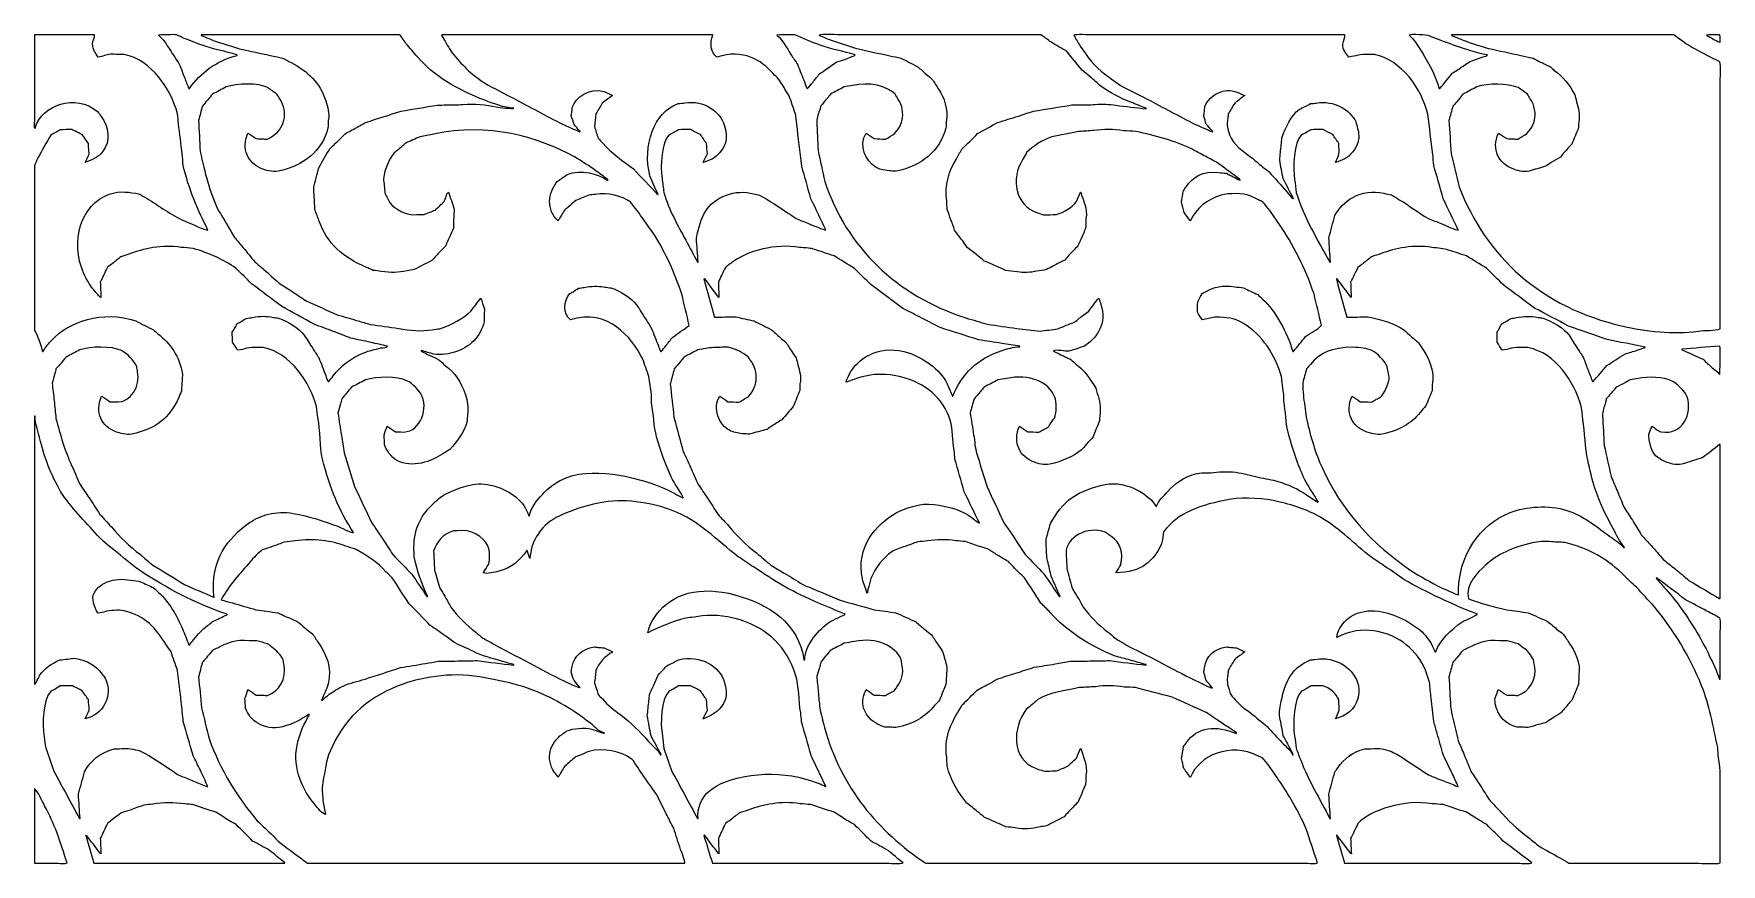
# Model space of a CAD drawing. Header units: millimetres. Extents: x -1201 to 1201, y -591 to 591.
import ezdxf

# ---------------------------------------------------------------- set-up
doc = ezdxf.new("R2010")
doc.units = ezdxf.units.MM
doc.header["$MEASUREMENT"] = 0
doc.layers.add('Layer 1', color=7, linetype='Continuous')

msp = doc.modelspace()

# ---------------------------------------------------------------- linework, layer by layer
at = {"layer": 'Layer 1', "color": 250, "lineweight": 20}
for points, knots in [([(-789.5929, -14.4541), (-779.5266, -56.0206), (-765.7087, -87.3445), (-745.6696, -118.9715), (-747.9213, -119.6659), (-764.2627, -111.4017), (-768.0034, -109.9224), (-787.3466, -102.2737), (-808.6912, -95.9192), (-831.2828, -91.5979), (-855.8014, -86.9082), (-879.5132, -94.8832), (-893.5693, -104.7191), (-923.7316, -125.8255), (-950.1862, -158.2882), (-944.1928, -209.6892), (-943.9436, -211.0411), (-944.1005, -210.0886), (-943.9875, -211.0117), (-944.4323, -210.8172), (-944.4997, -210.7997), (-944.9372, -210.5941), (-958.091, -204.4128), (-972.7552, -199.471), (-985.8827, -192.722), (-1001.0186, -183.5229), (-1016.1591, -174.3212), (-1031.295, -165.1221), (-1037.1674, -160.1455), (-1043.0417, -155.1676), (-1048.914, -150.1911), (-1064.6971, -138.6182), (-1077.6254, -125.4351), (-1090.1075, -110.8273), (-1095.5663, -104.8706), (-1101.0269, -98.912), (-1106.4857, -92.9554), (-1111.6137, -85.0382), (-1116.7432, -77.1186), (-1121.8713, -69.2015), (-1126.1721, -62.943), (-1130.4744, -56.6829), (-1134.7752, -50.4245), (-1138.7452, -41.3762), (-1142.7167, -32.3252), (-1146.6866, -23.2771), (-1155.8903, -3.5116), (-1163.1644, 20.6994), (-1169.0206, 43.6864), (-1169.8476, 52.0562), (-1170.6749, 60.4283), (-1171.502, 68.7978), (-1172.4945, 77.1675), (-1173.4874, 85.5396), (-1174.4799, 93.9093), (-1173.1565, 98.4333), (-1171.8329, 102.9587), (-1170.5094, 107.4828), (-1170.0131, 109.7449), (-1169.5167, 112.0077), (-1169.0206, 114.2698), (-1167.201, 116.2302), (-1165.3808, 118.1911), (-1163.5611, 120.1516), (-1160.5835, 123.771), (-1157.6052, 127.3913), (-1154.6276, 131.0106), (-1148.0936, 134.4037), (-1141.5575, 137.7979), (-1135.0235, 141.1908), (-1120.3348, 146.1843), (-1089.1283, 146.9033), (-1075.9627, 140.2859), (-1067.4812, 136.0228), (-1058.0766, 126.0714), (-1054.1252, 117.6631), (-1053.7117, 115.024), (-1053.2979, 112.3842), (-1052.8844, 109.7451), (-1048.5886, 90.1789), (-1062.1365, 65.5142), (-1083.9037, 67.2142), (-1086.7159, 67.2896), (-1089.5288, 67.365), (-1092.3408, 67.4404), (-1096.2284, 70.0795), (-1100.1168, 72.7194), (-1104.0042, 75.3585), (-1114.2776, 51.7268), (-1104.3311, 32.3965), (-1082.9111, 24.2308), (-1078.7237, 22.6345), (-1068.4443, 19.8109), (-1061.3216, 21.2899), (-1026.9129, 28.4347), (-1006.8074, 44.668), (-994.8163, 72.4175), (-993.3275, 75.886), (-991.8384, 79.3554), (-990.3495, 82.8239), (-990.1015, 87.8005), (-989.8532, 92.7785), (-989.605, 97.7552), (-989.357, 100.6957), (-989.1087, 103.6373), (-988.8607, 106.578), (-992.8553, 131.4659), (-1006.6165, 151.177), (-1024.0985, 164.0399), (-1026.0837, 165.925), (-1028.0692, 167.8106), (-1030.0542, 169.6956), (-1034.2723, 171.7314), (-1038.4918, 173.768), (-1042.7101, 175.8037), (-1046.8456, 177.9905), (-1050.9824, 180.1779), (-1055.1178, 182.3644), (-1102.2784, 198.5984), (-1152.2932, 180.7593), (-1174.7281, 155.217), (-1178.9722, 150.3851), (-1184.4826, 145.2792), (-1187.1358, 139.1548), (-1187.3012, 139.0793), (-1187.4667, 139.0041), (-1187.632, 138.9286), (-1187.8803, 138.9286), (-1188.1285, 138.9286), (-1188.3765, 138.9286), (-1189.801, 146.5752), (-1195.6345, 163.331), (-1199.7916, 168.7906), (-1199.7916, 223.985), (-1199.7916, 279.1957), (-1199.7916, 334.3898), (-1199.7916, 357.2367), (-1199.7916, 380.0903), (-1199.7916, 402.937), (-1198.1375, 406.7826), (-1196.4829, 410.6292), (-1194.8285, 414.4747), (-1188.708, 425.2572), (-1182.5855, 436.0429), (-1176.4653, 446.8253), (-1171.9161, 449.3891), (-1167.3657, 451.9534), (-1162.8168, 454.517), (-1157.2752, 454.5925), (-1151.732, 454.6679), (-1146.1904, 454.7434), (-1144.5362, 453.9139), (-1142.8815, 453.0842), (-1141.2272, 452.2548), (-1138.0842, 450.7467), (-1134.9405, 449.2383), (-1131.7975, 447.7303), (-1128.82, 443.5077), (-1125.8413, 439.2839), (-1122.8638, 435.0614), (-1122.6157, 431.4422), (-1122.3675, 427.8218), (-1122.1193, 424.2024), (-1121.9539, 422.7699), (-1121.7886, 421.3368), (-1121.6232, 419.9041), (-1123.6082, 415.8325), (-1125.5937, 411.7596), (-1127.5788, 407.6878), (-1117.8764, 411.6736), (-1108.4306, 415.3307), (-1102.7633, 422.8451), (-1090.3003, 439.3705), (-1093.7926, 458.5494), (-1104.7487, 473.5203), (-1106.4029, 475.8578), (-1108.0576, 478.1959), (-1109.7116, 480.5334), (-1141.709, 506.3984), (-1188.7115, 490.5056), (-1198.7991, 456.5532), (-1198.9645, 456.4778), (-1199.1301, 456.4023), (-1199.2953, 456.327), (-1200.6261, 458.5828), (-1199.7918, 464.0616), (-1199.7916, 467.1859), (-1199.7916, 475.9324), (-1199.7916, 484.6819), (-1199.7916, 493.4285), (-1199.7916, 525.3989), (-1199.7916, 557.3789), (-1199.7916, 589.3492), (-1171.2569, 589.4245), (-1142.7133, 589.5), (-1114.1784, 589.5754), (-1113.1857, 586.8878), (-1117.3488, 581.1956), (-1116.9082, 576.6804), (-1116.0514, 567.9029), (-1113.0329, 563.2263), (-1108.7191, 557.9034), (-1103.0121, 559.2607), (-1097.3035, 560.6184), (-1091.5964, 561.9756), (-1087.8746, 561.9002), (-1084.1515, 561.8247), (-1080.4295, 561.7494), (-1077.6174, 561.7494), (-1074.8044, 561.7494), (-1071.9923, 561.7494), (-1032.6609, 553.2469), (-1006.0141, 513.1179), (-996.057, 477.3661), (-995.5609, 472.5404), (-995.0645, 467.7133), (-994.5682, 462.8875), (-992.8312, 448.6367), (-991.0938, 434.3813), (-989.357, 420.1305), (-988.8607, 414.7015), (-988.3642, 409.2709), (-987.868, 403.8419), (-980.2398, 369.598), (-966.745, 340.1473), (-952.8782, 311.7671), (-955.9022, 310.8424), (-977.6067, 321.2687), (-982.1607, 323.0784), (-1003.1632, 331.4256), (-1018.4303, 343.7551), (-1036.5064, 354.7504), (-1040.3936, 357.1632), (-1044.2821, 359.5768), (-1048.1696, 361.9898), (-1056.5658, 364.8867), (-1074.5922, 367.4259), (-1085.8889, 364.9307), (-1127.7954, 355.6748), (-1148.7002, 305.1926), (-1132.7901, 258.8297), (-1128.9582, 247.6633), (-1123.6042, 237.4068), (-1116.9082, 228.7412), (-1113.6825, 224.8958), (-1110.4558, 221.0491), (-1107.2301, 217.2036), (-1106.5685, 216.6758), (-1105.9066, 216.1478), (-1105.2449, 215.6201), (-1105.1621, 215.6201), (-1105.0794, 215.6201), (-1104.9967, 215.6201), (-1105.3277, 222.9339), (-1105.6585, 230.2502), (-1105.9894, 237.5641), (-1102.5982, 244.6521), (-1099.2062, 251.7419), (-1095.815, 258.8297), (-1093.4992, 260.4885), (-1091.1826, 262.1478), (-1088.8667, 263.8066), (-1084.8141, 267.1243), (-1080.76, 270.443), (-1076.7073, 273.7607), (-1072.9025, 274.9671), (-1069.0968, 276.174), (-1065.292, 277.3803), (-1044.2896, 285.0018), (-1018.5082, 291.5606), (-990.5977, 287.1081), (-985.0563, 286.5803), (-979.513, 286.0524), (-973.9715, 285.5246), (-950.391, 278.8444), (-930.5024, 269.5328), (-912.9255, 257.4722), (-905.4816, 250.0828), (-898.0355, 242.6913), (-890.5914, 235.3018), (-876.3656, 224.5948), (-862.1351, 213.8845), (-847.9091, 203.1775), (-832.4424, 194.6569), (-816.9709, 186.1341), (-801.5042, 177.6137), (-792.4062, 174.2206), (-783.3052, 170.8264), (-774.2072, 167.4334), (-766.0191, 164.2664), (-757.8283, 161.0987), (-749.64, 157.9318), (-740.1284, 155.8959), (-730.6139, 153.8595), (-721.1023, 151.8236), (-713.0796, 150.0139), (-705.0541, 148.2038), (-697.0313, 146.3941), (-698.0637, 144.3513), (-703.8222, 144.5068), (-706.4611, 143.9056), (-715.2824, 141.8961), (-723.5594, 140.0297), (-730.7803, 137.1187), (-749.5017, 129.5718), (-763.1898, 118.4586), (-774.4555, 104.0895), (-776.6059, 101.4505), (-778.757, 98.8105), (-780.9074, 96.1714), (-781.0728, 96.0961), (-781.2382, 96.0207), (-781.4038, 95.9452), (-783.5509, 97.9862), (-783.9138, 101.908), (-785.126, 104.7681), (-788.4344, 113.2885), (-791.7438, 121.8116), (-795.0522, 130.3319), (-797.8644, 134.5544), (-800.6774, 138.7783), (-803.4896, 143.0007), (-807.5422, 149.4099), (-811.5962, 155.8209), (-815.6489, 162.2301), (-823.857, 172.3078), (-838.4748, 181.6022), (-852.376, 186.4366), (-854.7745, 186.7382), (-857.1738, 187.0399), (-859.5723, 187.3415), (-871.2629, 189.442), (-877.6536, 189.5748), (-889.1026, 187.3415), (-892.1629, 186.889), (-895.2242, 186.4365), (-898.2843, 185.984), (-901.0138, 184.3252), (-903.7441, 182.6659), (-906.4735, 181.0071), (-908.0449, 180.1023), (-909.617, 179.1971), (-911.1883, 178.2923), (-912.0982, 176.558), (-913.0083, 174.8234), (-913.918, 173.0891), (-915.3241, 170.827), (-916.7307, 168.5643), (-918.1365, 166.3022), (-917.9712, 161.552), (-917.8057, 156.8002), (-917.6404, 152.0498), (-915.2419, 148.2797), (-912.8426, 144.5086), (-910.4438, 140.7384), (-900.736, 141.8493), (-894.192, 145.5353), (-882.1545, 144.5843), (-879.425, 144.5843), (-876.6946, 144.5843), (-873.9653, 144.5843), (-835.5209, 137.1674), (-807.7161, 94.84), (-798.03, 60.4274), (-797.4511, 55.2246), (-796.872, 50.0205), (-796.293, 44.8177), (-792.5089, 25.7222), (-793.9537, 3.5536), (-789.5929, -14.4541)], [0, 0, 0, 0, 0.008130081, 0.008130081, 0.008130081, 0.016260163, 0.016260163, 0.016260163, 0.024390244, 0.024390244, 0.024390244, 0.032520325, 0.032520325, 0.032520325, 0.040650407, 0.040650407, 0.040650407, 0.048780488, 0.048780488, 0.048780488, 0.056910569, 0.056910569, 0.056910569, 0.06504065, 0.06504065, 0.06504065, 0.073170732, 0.073170732, 0.073170732, 0.081300813, 0.081300813, 0.081300813, 0.089430894, 0.089430894, 0.089430894, 0.097560976, 0.097560976, 0.097560976, 0.105691057, 0.105691057, 0.105691057, 0.113821138, 0.113821138, 0.113821138, 0.12195122, 0.12195122, 0.12195122, 0.130081301, 0.130081301, 0.130081301, 0.138211382, 0.138211382, 0.138211382, 0.146341463, 0.146341463, 0.146341463, 0.154471545, 0.154471545, 0.154471545, 0.162601626, 0.162601626, 0.162601626, 0.170731707, 0.170731707, 0.170731707, 0.178861789, 0.178861789, 0.178861789, 0.18699187, 0.18699187, 0.18699187, 0.195121951, 0.195121951, 0.195121951, 0.203252033, 0.203252033, 0.203252033, 0.211382114, 0.211382114, 0.211382114, 0.219512195, 0.219512195, 0.219512195, 0.227642276, 0.227642276, 0.227642276, 0.235772358, 0.235772358, 0.235772358, 0.243902439, 0.243902439, 0.243902439, 0.25203252, 0.25203252, 0.25203252, 0.260162602, 0.260162602, 0.260162602, 0.268292683, 0.268292683, 0.268292683, 0.276422764, 0.276422764, 0.276422764, 0.284552846, 0.284552846, 0.284552846, 0.292682927, 0.292682927, 0.292682927, 0.300813008, 0.300813008, 0.300813008, 0.308943089, 0.308943089, 0.308943089, 0.317073171, 0.317073171, 0.317073171, 0.325203252, 0.325203252, 0.325203252, 0.333333333, 0.333333333, 0.333333333, 0.341463415, 0.341463415, 0.341463415, 0.349593496, 0.349593496, 0.349593496, 0.357723577, 0.357723577, 0.357723577, 0.365853659, 0.365853659, 0.365853659, 0.37398374, 0.37398374, 0.37398374, 0.382113821, 0.382113821, 0.382113821, 0.390243902, 0.390243902, 0.390243902, 0.398373984, 0.398373984, 0.398373984, 0.406504065, 0.406504065, 0.406504065, 0.414634146, 0.414634146, 0.414634146, 0.422764228, 0.422764228, 0.422764228, 0.430894309, 0.430894309, 0.430894309, 0.43902439, 0.43902439, 0.43902439, 0.447154472, 0.447154472, 0.447154472, 0.455284553, 0.455284553, 0.455284553, 0.463414634, 0.463414634, 0.463414634, 0.471544715, 0.471544715, 0.471544715, 0.479674797, 0.479674797, 0.479674797, 0.487804878, 0.487804878, 0.487804878, 0.495934959, 0.495934959, 0.495934959, 0.504065041, 0.504065041, 0.504065041, 0.512195122, 0.512195122, 0.512195122, 0.520325203, 0.520325203, 0.520325203, 0.528455285, 0.528455285, 0.528455285, 0.536585366, 0.536585366, 0.536585366, 0.544715447, 0.544715447, 0.544715447, 0.552845528, 0.552845528, 0.552845528, 0.56097561, 0.56097561, 0.56097561, 0.569105691, 0.569105691, 0.569105691, 0.577235772, 0.577235772, 0.577235772, 0.585365854, 0.585365854, 0.585365854, 0.593495935, 0.593495935, 0.593495935, 0.601626016, 0.601626016, 0.601626016, 0.609756098, 0.609756098, 0.609756098, 0.617886179, 0.617886179, 0.617886179, 0.62601626, 0.62601626, 0.62601626, 0.634146341, 0.634146341, 0.634146341, 0.642276423, 0.642276423, 0.642276423, 0.650406504, 0.650406504, 0.650406504, 0.658536585, 0.658536585, 0.658536585, 0.666666667, 0.666666667, 0.666666667, 0.674796748, 0.674796748, 0.674796748, 0.682926829, 0.682926829, 0.682926829, 0.691056911, 0.691056911, 0.691056911, 0.699186992, 0.699186992, 0.699186992, 0.707317073, 0.707317073, 0.707317073, 0.715447154, 0.715447154, 0.715447154, 0.723577236, 0.723577236, 0.723577236, 0.731707317, 0.731707317, 0.731707317, 0.739837398, 0.739837398, 0.739837398, 0.74796748, 0.74796748, 0.74796748, 0.756097561, 0.756097561, 0.756097561, 0.764227642, 0.764227642, 0.764227642, 0.772357724, 0.772357724, 0.772357724, 0.780487805, 0.780487805, 0.780487805, 0.788617886, 0.788617886, 0.788617886, 0.796747967, 0.796747967, 0.796747967, 0.804878049, 0.804878049, 0.804878049, 0.81300813, 0.81300813, 0.81300813, 0.821138211, 0.821138211, 0.821138211, 0.829268293, 0.829268293, 0.829268293, 0.837398374, 0.837398374, 0.837398374, 0.845528455, 0.845528455, 0.845528455, 0.853658537, 0.853658537, 0.853658537, 0.861788618, 0.861788618, 0.861788618, 0.869918699, 0.869918699, 0.869918699, 0.87804878, 0.87804878, 0.87804878, 0.886178862, 0.886178862, 0.886178862, 0.894308943, 0.894308943, 0.894308943, 0.902439024, 0.902439024, 0.902439024, 0.910569106, 0.910569106, 0.910569106, 0.918699187, 0.918699187, 0.918699187, 0.926829268, 0.926829268, 0.926829268, 0.93495935, 0.93495935, 0.93495935, 0.943089431, 0.943089431, 0.943089431, 0.951219512, 0.951219512, 0.951219512, 0.959349593, 0.959349593, 0.959349593, 0.967479675, 0.967479675, 0.967479675, 0.975609756, 0.975609756, 0.975609756, 0.983739837, 0.983739837, 0.983739837, 0.991869919, 0.991869919, 0.991869919, 1, 1, 1, 1]), ([(-986.3791, 584.3722), (-977.9427, 581.2053), (-969.5037, 578.0374), (-961.0674, 574.8705), (-945.3369, 569.2082), (-928.088, 566.3835), (-911.4366, 561.0706), (-911.3539, 560.8445), (-911.2709, 560.6182), (-911.1883, 560.3921), (-942.2496, 551.695), (-963.0557, 535.6231), (-978.9344, 513.1103), (-979.2652, 513.1103), (-979.5962, 513.1103), (-979.9271, 513.1103), (-981.9948, 518.313), (-984.0633, 523.5173), (-986.1309, 528.7201), (-988.4468, 534.8275), (-990.7634, 540.9369), (-993.0791, 547.0445), (-997.711, 554.2076), (-1002.3441, 561.3729), (-1006.9759, 568.5362), (-1011.8255, 575.9256), (-1015.8277, 583.7743), (-1023.1059, 588.8968), (-1023.0231, 588.9722), (-1022.9406, 589.0476), (-1022.8579, 589.1229), (-1022.3257, 589.5635), (-999.786, 590.1803), (-997.5459, 589.5754), (-993.824, 587.8412), (-990.1009, 586.1064), (-986.3791, 584.3722)], [0, 0, 0, 0, 0.083333333, 0.083333333, 0.083333333, 0.166666667, 0.166666667, 0.166666667, 0.25, 0.25, 0.25, 0.333333333, 0.333333333, 0.333333333, 0.416666667, 0.416666667, 0.416666667, 0.5, 0.5, 0.5, 0.583333333, 0.583333333, 0.583333333, 0.666666667, 0.666666667, 0.666666667, 0.75, 0.75, 0.75, 0.833333333, 0.833333333, 0.833333333, 0.916666667, 0.916666667, 0.916666667, 1, 1, 1, 1]), ([(-321.326, 65.6306), (-318.269, 48.7784), (-318.3029, 32.6374), (-314.1295, 17.444), (-308.545, -2.8875), (-301.7116, -21.8707), (-293.2846, -39.5655), (-288.4117, -49.7973), (-281.2773, -59.2115), (-276.1621, -68.9753), (-276.3274, -69.126), (-276.4928, -69.2768), (-276.6582, -69.4275), (-284.3503, -65.4313), (-292.0446, -61.4338), (-299.7366, -57.4376), (-331.9128, -42.5341), (-398.9643, -24.3049), (-441.9291, -40.4704), (-456.3764, -45.9063), (-467.8986, -54.6689), (-477.1669, -64.903), (-484.2317, -72.7043), (-493.0964, -83.2651), (-495.282, -94.9914), (-495.613, -94.9914), (-495.944, -94.9914), (-496.2748, -94.9914), (-502.7295, -73.6223), (-521.7252, -59.8134), (-544.4167, -52.9129), (-552.129, -50.5676), (-565.3351, -48.0456), (-575.9322, -50.4245), (-594.0284, -54.4869), (-609.0263, -60.4494), (-622.337, -68.7489), (-625.1492, -71.388), (-627.9621, -74.0278), (-630.7744, -76.667), (-647.2824, -91.7144), (-659.6744, -110.6867), (-659.5601, -140.2369), (-659.4773, -144.6857), (-659.3946, -149.1358), (-659.312, -153.5845), (-654.7163, -174.202), (-648.1398, -192.5717), (-639.9561, -209.6892), (-640.2041, -209.9154), (-640.4524, -210.1416), (-640.7005, -210.3678), (-647.9789, -199.6607), (-655.2596, -188.9505), (-662.5379, -178.2433), (-671.5532, -168.8935), (-680.5714, -159.5409), (-689.5867, -150.1911), (-694.3011, -142.8772), (-699.0171, -135.5609), (-703.7315, -128.247), (-709.1077, -120.3297), (-714.4854, -112.4102), (-719.8615, -104.4929), (-727.719, -87.9045), (-735.5788, -71.3112), (-743.4361, -54.7229), (-748.5642, -38.2098), (-753.6938, -21.6918), (-758.8217, -5.1788), (-760.1452, 3.04), (-761.4689, 11.2612), (-762.7923, 19.4801), (-764.4463, 30.1117), (-766.1011, 40.7465), (-767.7553, 51.3782), (-766.5146, 55.6761), (-765.2736, 59.9753), (-764.0329, 64.2733), (-763.454, 66.6861), (-762.8749, 69.0997), (-762.2958, 71.5126), (-757.7468, 77.0168), (-753.1964, 82.5229), (-748.6475, 88.0273), (-741.8651, 91.4957), (-735.081, 94.9652), (-728.2987, 98.4338), (-712.7975, 103.3586), (-683.3273, 104.0537), (-669.4862, 97.3025), (-661.4251, 93.3707), (-651.0878, 82.7706), (-647.6488, 74.6798), (-638.7832, 53.8222), (-653.6959, 21.153), (-678.1718, 24.457), (-680.653, 24.457), (-683.135, 24.457), (-685.6162, 24.457), (-689.669, 27.1715), (-693.7231, 29.8869), (-697.7759, 32.6013), (-699.1819, 28.5296), (-700.5884, 24.4566), (-701.9946, 20.3849), (-701.9117, 18.6507), (-701.8289, 16.916), (-701.7463, 15.1818), (-701.6636, 12.3163), (-701.5809, 9.4503), (-701.4981, 6.5851), (-699.6022, -1.2237), (-690.7406, -12.4609), (-684.1273, -16.0378), (-661.6006, -28.2217), (-634.3969, -17.1038), (-618.6147, -6.9885), (-615.2235, -4.8774), (-611.8315, -2.7654), (-608.4405, -0.6542), (-598.0945, 11.0905), (-588.6662, 22.7346), (-583.8731, 39.6143), (-583.7076, 42.7058), (-583.5421, 45.7982), (-583.3768, 48.8897), (-581.3864, 59.8172), (-583.6443, 68.8125), (-586.3548, 77.1683), (-592.102, 94.8874), (-601.2411, 108.8131), (-615.1406, 119.0205), (-618.1181, 121.735), (-621.0965, 124.4502), (-624.074, 127.1648), (-628.3751, 129.2006), (-632.6771, 131.2371), (-636.9782, 133.273), (-641.1135, 135.3087), (-645.2503, 137.3452), (-649.3858, 139.3811), (-649.3858, 139.4564), (-649.3858, 139.5319), (-649.3858, 139.6073), (-649.3031, 139.8335), (-649.2203, 140.0599), (-649.1376, 140.2859), (-643.1, 138.5518), (-637.0603, 136.817), (-631.0224, 135.0827), (-621.0893, 133.1391), (-607.8174, 136.086), (-601.7402, 138.0237), (-579.5926, 145.0849), (-565.2515, 159.4109), (-559.5541, 181.2333), (-559.5541, 183.7969), (-559.5541, 186.3614), (-559.5541, 188.9251), (-559.4713, 192.3936), (-559.3884, 195.863), (-559.306, 199.3315), (-560.9601, 204.4589), (-562.6149, 209.5878), (-564.2689, 214.715), (-564.3517, 214.715), (-564.4344, 214.715), (-564.5171, 214.715), (-569.2316, 208.5322), (-573.9475, 202.3474), (-578.6619, 196.1644), (-589.062, 186.1918), (-606.907, 176.3429), (-622.5852, 171.2794), (-626.2245, 170.8268), (-629.8648, 170.3743), (-633.5041, 169.9219), (-649.5001, 167.0755), (-665.1363, 168.8568), (-681.1494, 171.7318), (-694.7139, 173.6168), (-708.2822, 175.5023), (-721.8469, 177.3874), (-727.5537, 179.1216), (-733.2625, 180.8564), (-738.9694, 182.5907), (-748.8946, 185.456), (-758.8226, 188.322), (-768.7479, 191.1874), (-783.1393, 197.5965), (-797.5352, 204.0076), (-811.9267, 210.4167), (-818.2128, 214.6393), (-824.5004, 218.863), (-830.7864, 223.0856), (-837.5688, 227.3835), (-844.3528, 231.6826), (-851.1352, 235.9806), (-858.4963, 242.5406), (-865.8597, 249.1025), (-873.2208, 255.6624), (-877.439, 259.2064), (-881.6584, 262.7514), (-885.8767, 266.2952), (-891.4182, 273.0813), (-896.9615, 279.8696), (-902.503, 286.6557), (-906.7212, 291.5568), (-910.9405, 296.4593), (-915.1588, 301.3605), (-918.6327, 307.3927), (-922.1075, 313.4266), (-925.5813, 319.4589), (-929.7996, 326.3958), (-934.019, 333.3349), (-938.2372, 340.2718), (-950.0196, 365.8738), (-957.3164, 393.0195), (-963.797, 423.75), (-964.5415, 438.4534), (-965.286, 453.1612), (-966.0304, 467.8646), (-964.2109, 474.6507), (-962.3906, 481.4389), (-960.5711, 488.2252), (-955.7738, 493.8803), (-950.9752, 499.5371), (-946.1781, 505.1922), (-939.644, 508.5853), (-933.1082, 511.9794), (-926.574, 515.3725), (-911.202, 520.5842), (-881.3035, 521.4458), (-867.5132, 514.4676), (-863.2125, 511.3761), (-858.9101, 508.2838), (-854.6094, 505.1922), (-853.2032, 502.9301), (-851.7967, 500.6674), (-850.3906, 498.4055), (-837.2635, 479.2334), (-844.0383, 454.7531), (-862.302, 444.563), (-864.287, 443.3567), (-866.2728, 442.1499), (-868.2577, 440.9434), (-869.9945, 441.0941), (-871.7321, 441.245), (-873.469, 441.3959), (-876.9428, 441.5466), (-880.4175, 441.6974), (-883.8915, 441.8483), (-887.8616, 444.412), (-891.8328, 446.9764), (-895.8028, 449.5401), (-905.5623, 427.1086), (-896.0069, 406.9535), (-875.9505, 399.0911), (-871.3997, 397.3072), (-860.8972, 393.7945), (-852.8721, 395.4715), (-816.5368, 403.0646), (-790.4157, 424.1769), (-781.9, 457.0056), (-781.7346, 460.6249), (-781.5692, 464.2452), (-781.4038, 467.8646), (-779.4846, 478.8453), (-782.1193, 486.933), (-784.8779, 495.4644), (-793.5769, 522.3684), (-810.496, 537.2613), (-834.5087, 550.2118), (-838.4787, 552.3229), (-842.4501, 554.4347), (-846.4202, 556.5462), (-867.0149, 560.9947), (-887.6159, 565.4448), (-908.2106, 569.8935), (-919.1283, 573.2866), (-930.0492, 576.6808), (-940.9669, 580.0738), (-948.0799, 582.9391), (-955.1951, 585.8052), (-962.3081, 588.6705), (-962.3081, 588.9721), (-962.3081, 589.2738), (-962.3081, 589.5754), (-868.1017, 589.5754), (-773.867, 589.5754), (-679.6605, 589.5754), (-676.7658, 585.5038), (-673.8699, 581.4309), (-670.9752, 577.3591), (-665.5164, 570.9499), (-660.0558, 564.5388), (-654.5971, 558.1297), (-630.4695, 530.3494), (-597.0498, 510.9689), (-558.5614, 496.3693), (-548.3095, 492.4806), (-530.1678, 485.5142), (-517.3678, 485.0579), (-518.0533, 483.8494), (-538.6935, 486.436), (-542.4313, 487.094), (-556.456, 489.5627), (-573.5925, 492.6844), (-590.0769, 490.2612), (-593.7162, 490.1857), (-597.3564, 490.1104), (-600.9957, 490.035), (-609.4322, 489.8841), (-617.8711, 489.7333), (-626.3075, 489.5825), (-643.511, 486.7172), (-660.7198, 483.8511), (-677.9235, 480.9858), (-694.7135, 475.6323), (-711.5087, 470.2771), (-728.2987, 464.9236), (-733.923, 461.7567), (-739.549, 458.5889), (-745.1732, 455.4221), (-749.3088, 453.2353), (-753.4455, 451.0481), (-757.5809, 448.8615), (-760.7241, 445.6191), (-763.8679, 442.3759), (-767.0109, 439.1337), (-771.1463, 435.2126), (-775.2831, 431.2906), (-779.4185, 427.3697), (-784.6293, 418.3968), (-789.8416, 409.4214), (-795.0522, 400.4486), (-797.4509, 390.8725), (-799.8501, 381.2936), (-802.2487, 371.7176), (-802.0006, 367.7967), (-801.7523, 363.8746), (-801.5042, 359.9537), (-801.1735, 353.5444), (-800.8425, 347.1335), (-800.5117, 340.7242), (-798.4439, 335.2199), (-796.3755, 329.714), (-794.3077, 324.2096), (-783.5754, 293.0136), (-759.0747, 271.6603), (-727.8026, 259.0558), (-724.4113, 257.4724), (-721.0192, 255.8886), (-717.6281, 254.3051), (-713.7408, 253.8525), (-709.8523, 253.4001), (-705.9648, 252.9478), (-691.3557, 250.3363), (-683.1271, 250.9527), (-669.2381, 253.8525), (-665.847, 254.3804), (-662.455, 254.9084), (-659.0637, 255.4362), (-650.7101, 259.8095), (-642.3539, 264.1841), (-634.0003, 268.5574), (-630.5265, 272.3276), (-627.0517, 276.0987), (-623.5778, 279.8688), (-620.5176, 283.0357), (-617.4563, 286.2036), (-614.3961, 289.3705), (-610.7569, 297.6646), (-607.1166, 305.9614), (-603.4773, 314.2556), (-603.3119, 319.2321), (-603.1465, 324.2101), (-602.9811, 329.1866), (-602.7328, 333.2583), (-602.4847, 337.3313), (-602.2365, 341.4029), (-604.966, 349.5464), (-607.6962, 357.6923), (-610.4258, 365.8355), (-613.9705, 363.3398), (-614.0637, 356.1424), (-616.3814, 352.4881), (-620.5994, 348.4164), (-624.8189, 344.3436), (-629.0373, 340.2718), (-634.4133, 338.1606), (-639.7911, 336.0486), (-645.1673, 333.9374), (-648.5583, 333.8621), (-651.9503, 333.7865), (-655.3415, 333.7112), (-670.0422, 331.5574), (-687.1721, 342.4268), (-693.309, 349.7734), (-695.7902, 354.599), (-698.2725, 359.4263), (-700.7536, 364.252), (-701.0845, 367.796), (-701.4154, 371.3409), (-701.7463, 374.8848), (-702.1599, 378.2024), (-702.5734, 381.5211), (-702.9871, 384.8387), (-701.0004, 399.4357), (-695.149, 411.9359), (-687.6014, 421.714), (-685.9473, 422.9959), (-684.2927, 424.278), (-682.6384, 425.5598), (-678.8339, 428.8775), (-675.0279, 432.1962), (-671.2233, 435.514), (-664.4411, 438.5301), (-657.6568, 441.547), (-650.8747, 444.563), (-644.3408, 445.7695), (-637.8047, 446.9764), (-631.2706, 448.1828), (-554.4664, 465.7756), (-480.8177, 443.4254), (-431.2584, 415.8322), (-419.9598, 409.5414), (-410.0805, 402.8744), (-399.991, 395.6978), (-394.6148, 391.7014), (-389.2371, 387.7039), (-383.861, 383.7076), (-383.6954, 383.4815), (-383.53, 383.2552), (-383.3645, 383.029), (-383.6128, 382.8781), (-383.861, 382.7272), (-384.1091, 382.5765), (-397.4426, 392.245), (-421.6429, 398.3992), (-441.6808, 390.7207), (-444.0794, 388.9865), (-446.4788, 387.2517), (-448.8773, 385.5174), (-451.1932, 383.934), (-453.5098, 382.3501), (-455.8256, 380.7668), (-468.9067, 364.7133), (-471.3774, 339.9048), (-454.5847, 325.3407), (-454.5847, 325.19), (-454.5847, 325.039), (-454.5847, 324.8883), (-451.3591, 330.0911), (-448.1325, 335.2954), (-444.9067, 340.498), (-443.2528, 341.7798), (-441.598, 343.062), (-439.9438, 344.3439), (-436.3873, 347.4354), (-432.8298, 350.5278), (-429.2732, 353.6193), (-423.0699, 356.2584), (-416.8649, 358.8982), (-410.6616, 361.5374), (-407.684, 361.8389), (-404.7056, 362.1406), (-401.7281, 362.4422), (-382.7187, 365.7071), (-363.7825, 359.8793), (-351.6007, 352.0357), (-350.3602, 350.4523), (-349.1192, 348.8684), (-347.8784, 347.2849), (-342.8141, 340.9975), (-338.1753, 334.391), (-333.4856, 327.6031), (-327.8615, 319.7611), (-322.2355, 311.9171), (-316.611, 304.0753), (-301.3503, 279.0182), (-288.2714, 250.0446), (-278.3954, 220.5971), (-274.8388, 205.7428), (-271.2813, 190.8842), (-267.7247, 176.0301), (-275.5821, 170.4503), (-283.442, 164.8688), (-291.2994, 159.2891), (-294.525, 155.2175), (-297.7517, 151.1445), (-300.9774, 147.0728), (-303.2107, 144.3583), (-305.4443, 141.6432), (-307.6775, 138.9286), (-307.843, 138.8533), (-308.0083, 138.7777), (-308.174, 138.7024), (-310.0606, 140.789), (-310.4815, 144.1054), (-311.648, 146.8466), (-315.0392, 155.4423), (-318.4312, 164.0408), (-321.8222, 172.6367), (-325.2962, 177.9901), (-328.771, 183.3454), (-332.2448, 188.6988), (-335.7187, 194.2785), (-339.1934, 199.86), (-342.6673, 205.4398), (-351.067, 215.7482), (-365.021, 224.465), (-379.146, 229.4199), (-382.1235, 229.797), (-385.102, 230.174), (-388.0795, 230.5511), (-399.1593, 232.472), (-406.3783, 232.1007), (-417.1136, 230.0987), (-419.8429, 229.7216), (-422.5732, 229.3445), (-425.3026, 228.9674), (-427.8666, 227.3086), (-430.4314, 225.6493), (-432.9955, 223.9904), (-434.6496, 223.0101), (-436.3042, 222.0296), (-437.9585, 221.0494), (-446.4518, 210.4052), (-447.4519, 193.3389), (-436.9658, 183.7218), (-382.9718, 200.744), (-350.59, 159.5732), (-334.2301, 128.7483), (-331.1699, 120.2279), (-328.1087, 111.7049), (-325.0484, 103.1846), (-323.8904, 94.8148), (-322.7322, 86.4428), (-321.5742, 78.0731), (-321.4915, 73.926), (-321.4087, 69.7777), (-321.326, 65.6306)], [0, 0, 0, 0, 0.005524862, 0.005524862, 0.005524862, 0.011049724, 0.011049724, 0.011049724, 0.016574586, 0.016574586, 0.016574586, 0.022099448, 0.022099448, 0.022099448, 0.027624309, 0.027624309, 0.027624309, 0.033149171, 0.033149171, 0.033149171, 0.038674033, 0.038674033, 0.038674033, 0.044198895, 0.044198895, 0.044198895, 0.049723757, 0.049723757, 0.049723757, 0.055248619, 0.055248619, 0.055248619, 0.060773481, 0.060773481, 0.060773481, 0.066298343, 0.066298343, 0.066298343, 0.071823204, 0.071823204, 0.071823204, 0.077348066, 0.077348066, 0.077348066, 0.082872928, 0.082872928, 0.082872928, 0.08839779, 0.08839779, 0.08839779, 0.093922652, 0.093922652, 0.093922652, 0.099447514, 0.099447514, 0.099447514, 0.104972376, 0.104972376, 0.104972376, 0.110497238, 0.110497238, 0.110497238, 0.116022099, 0.116022099, 0.116022099, 0.121546961, 0.121546961, 0.121546961, 0.127071823, 0.127071823, 0.127071823, 0.132596685, 0.132596685, 0.132596685, 0.138121547, 0.138121547, 0.138121547, 0.143646409, 0.143646409, 0.143646409, 0.149171271, 0.149171271, 0.149171271, 0.154696133, 0.154696133, 0.154696133, 0.160220994, 0.160220994, 0.160220994, 0.165745856, 0.165745856, 0.165745856, 0.171270718, 0.171270718, 0.171270718, 0.17679558, 0.17679558, 0.17679558, 0.182320442, 0.182320442, 0.182320442, 0.187845304, 0.187845304, 0.187845304, 0.193370166, 0.193370166, 0.193370166, 0.198895028, 0.198895028, 0.198895028, 0.20441989, 0.20441989, 0.20441989, 0.209944751, 0.209944751, 0.209944751, 0.215469613, 0.215469613, 0.215469613, 0.220994475, 0.220994475, 0.220994475, 0.226519337, 0.226519337, 0.226519337, 0.232044199, 0.232044199, 0.232044199, 0.237569061, 0.237569061, 0.237569061, 0.243093923, 0.243093923, 0.243093923, 0.248618785, 0.248618785, 0.248618785, 0.254143646, 0.254143646, 0.254143646, 0.259668508, 0.259668508, 0.259668508, 0.26519337, 0.26519337, 0.26519337, 0.270718232, 0.270718232, 0.270718232, 0.276243094, 0.276243094, 0.276243094, 0.281767956, 0.281767956, 0.281767956, 0.287292818, 0.287292818, 0.287292818, 0.29281768, 0.29281768, 0.29281768, 0.298342541, 0.298342541, 0.298342541, 0.303867403, 0.303867403, 0.303867403, 0.309392265, 0.309392265, 0.309392265, 0.314917127, 0.314917127, 0.314917127, 0.320441989, 0.320441989, 0.320441989, 0.325966851, 0.325966851, 0.325966851, 0.331491713, 0.331491713, 0.331491713, 0.337016575, 0.337016575, 0.337016575, 0.342541436, 0.342541436, 0.342541436, 0.348066298, 0.348066298, 0.348066298, 0.35359116, 0.35359116, 0.35359116, 0.359116022, 0.359116022, 0.359116022, 0.364640884, 0.364640884, 0.364640884, 0.370165746, 0.370165746, 0.370165746, 0.375690608, 0.375690608, 0.375690608, 0.38121547, 0.38121547, 0.38121547, 0.386740331, 0.386740331, 0.386740331, 0.392265193, 0.392265193, 0.392265193, 0.397790055, 0.397790055, 0.397790055, 0.403314917, 0.403314917, 0.403314917, 0.408839779, 0.408839779, 0.408839779, 0.414364641, 0.414364641, 0.414364641, 0.419889503, 0.419889503, 0.419889503, 0.425414365, 0.425414365, 0.425414365, 0.430939227, 0.430939227, 0.430939227, 0.436464088, 0.436464088, 0.436464088, 0.44198895, 0.44198895, 0.44198895, 0.447513812, 0.447513812, 0.447513812, 0.453038674, 0.453038674, 0.453038674, 0.458563536, 0.458563536, 0.458563536, 0.464088398, 0.464088398, 0.464088398, 0.46961326, 0.46961326, 0.46961326, 0.475138122, 0.475138122, 0.475138122, 0.480662983, 0.480662983, 0.480662983, 0.486187845, 0.486187845, 0.486187845, 0.491712707, 0.491712707, 0.491712707, 0.497237569, 0.497237569, 0.497237569, 0.502762431, 0.502762431, 0.502762431, 0.508287293, 0.508287293, 0.508287293, 0.513812155, 0.513812155, 0.513812155, 0.519337017, 0.519337017, 0.519337017, 0.524861878, 0.524861878, 0.524861878, 0.53038674, 0.53038674, 0.53038674, 0.535911602, 0.535911602, 0.535911602, 0.541436464, 0.541436464, 0.541436464, 0.546961326, 0.546961326, 0.546961326, 0.552486188, 0.552486188, 0.552486188, 0.55801105, 0.55801105, 0.55801105, 0.563535912, 0.563535912, 0.563535912, 0.569060773, 0.569060773, 0.569060773, 0.574585635, 0.574585635, 0.574585635, 0.580110497, 0.580110497, 0.580110497, 0.585635359, 0.585635359, 0.585635359, 0.591160221, 0.591160221, 0.591160221, 0.596685083, 0.596685083, 0.596685083, 0.602209945, 0.602209945, 0.602209945, 0.607734807, 0.607734807, 0.607734807, 0.613259669, 0.613259669, 0.613259669, 0.61878453, 0.61878453, 0.61878453, 0.624309392, 0.624309392, 0.624309392, 0.629834254, 0.629834254, 0.629834254, 0.635359116, 0.635359116, 0.635359116, 0.640883978, 0.640883978, 0.640883978, 0.64640884, 0.64640884, 0.64640884, 0.651933702, 0.651933702, 0.651933702, 0.657458564, 0.657458564, 0.657458564, 0.662983425, 0.662983425, 0.662983425, 0.668508287, 0.668508287, 0.668508287, 0.674033149, 0.674033149, 0.674033149, 0.679558011, 0.679558011, 0.679558011, 0.685082873, 0.685082873, 0.685082873, 0.690607735, 0.690607735, 0.690607735, 0.696132597, 0.696132597, 0.696132597, 0.701657459, 0.701657459, 0.701657459, 0.70718232, 0.70718232, 0.70718232, 0.712707182, 0.712707182, 0.712707182, 0.718232044, 0.718232044, 0.718232044, 0.723756906, 0.723756906, 0.723756906, 0.729281768, 0.729281768, 0.729281768, 0.73480663, 0.73480663, 0.73480663, 0.740331492, 0.740331492, 0.740331492, 0.745856354, 0.745856354, 0.745856354, 0.751381215, 0.751381215, 0.751381215, 0.756906077, 0.756906077, 0.756906077, 0.762430939, 0.762430939, 0.762430939, 0.767955801, 0.767955801, 0.767955801, 0.773480663, 0.773480663, 0.773480663, 0.779005525, 0.779005525, 0.779005525, 0.784530387, 0.784530387, 0.784530387, 0.790055249, 0.790055249, 0.790055249, 0.79558011, 0.79558011, 0.79558011, 0.801104972, 0.801104972, 0.801104972, 0.806629834, 0.806629834, 0.806629834, 0.812154696, 0.812154696, 0.812154696, 0.817679558, 0.817679558, 0.817679558, 0.82320442, 0.82320442, 0.82320442, 0.828729282, 0.828729282, 0.828729282, 0.834254144, 0.834254144, 0.834254144, 0.839779006, 0.839779006, 0.839779006, 0.845303867, 0.845303867, 0.845303867, 0.850828729, 0.850828729, 0.850828729, 0.856353591, 0.856353591, 0.856353591, 0.861878453, 0.861878453, 0.861878453, 0.867403315, 0.867403315, 0.867403315, 0.872928177, 0.872928177, 0.872928177, 0.878453039, 0.878453039, 0.878453039, 0.883977901, 0.883977901, 0.883977901, 0.889502762, 0.889502762, 0.889502762, 0.895027624, 0.895027624, 0.895027624, 0.900552486, 0.900552486, 0.900552486, 0.906077348, 0.906077348, 0.906077348, 0.91160221, 0.91160221, 0.91160221, 0.917127072, 0.917127072, 0.917127072, 0.922651934, 0.922651934, 0.922651934, 0.928176796, 0.928176796, 0.928176796, 0.933701657, 0.933701657, 0.933701657, 0.939226519, 0.939226519, 0.939226519, 0.944751381, 0.944751381, 0.944751381, 0.950276243, 0.950276243, 0.950276243, 0.955801105, 0.955801105, 0.955801105, 0.961325967, 0.961325967, 0.961325967, 0.966850829, 0.966850829, 0.966850829, 0.972375691, 0.972375691, 0.972375691, 0.977900552, 0.977900552, 0.977900552, 0.983425414, 0.983425414, 0.983425414, 0.988950276, 0.988950276, 0.988950276, 0.994475138, 0.994475138, 0.994475138, 1, 1, 1, 1]), ([(-619.8556, 589.5754), (-491.407, 589.5754), (-362.9203, 589.5754), (-234.4721, 589.5754), (-234.3894, 589.3492), (-234.3067, 589.1229), (-234.224, 588.8968), (-238.8139, 578.4125), (-237.1726, 563.7637), (-228.5165, 557.9034), (-190.6999, 569.807), (-165.5863, 554.0336), (-148.3626, 534.3757), (-145.6332, 531.6613), (-142.903, 528.946), (-140.1734, 526.2315), (-135.2937, 518.3897), (-130.4124, 510.5455), (-125.5326, 502.7038), (-122.555, 494.2587), (-119.5764, 485.8111), (-116.5989, 477.3661), (-114.2003, 457.7616), (-111.8011, 438.1513), (-109.4023, 418.5468), (-108.8235, 413.1933), (-108.2444, 407.8382), (-107.6654, 402.4846), (-103.2817, 387.0272), (-98.8966, 371.5652), (-94.5131, 356.1078), (-87.4828, 341.4044), (-80.4504, 326.6967), (-73.42, 311.9932), (-74.3596, 311.1894), (-94.8087, 319.5482), (-98.2355, 321.0425), (-104.0252, 323.3798), (-109.8166, 325.7181), (-115.6063, 328.0554), (-119.6591, 330.8453), (-123.7129, 333.6361), (-127.7659, 336.4259), (-140.8793, 344.8774), (-153.7201, 354.1102), (-167.7186, 361.5374), (-170.4479, 362.1405), (-173.1783, 362.7438), (-175.9078, 363.3471), (-189.062, 366.8189), (-203.2546, 365.931), (-214.8677, 361.5374), (-243.8037, 350.5897), (-251.2728, 330.9343), (-257.5506, 300.0032), (-256.7233, 288.6929), (-255.8959, 277.3792), (-255.0689, 266.0689), (-255.3172, 265.9934), (-255.5653, 265.9181), (-255.8132, 265.8427), (-261.4376, 276.3235), (-267.0635, 286.8075), (-272.6879, 297.2884), (-284.4846, 318.4757), (-296.3603, 340.2215), (-303.9551, 365.3831), (-304.7823, 372.0185), (-305.6097, 378.6559), (-306.4368, 385.2913), (-309.4825, 401.401), (-306.5389, 438.6388), (-296.7587, 446.8253), (-292.127, 449.3891), (-287.4938, 451.9534), (-282.8623, 454.517), (-277.2378, 454.6679), (-271.612, 454.8189), (-265.9877, 454.9696), (-264.0027, 453.8386), (-262.017, 452.7071), (-260.032, 451.5762), (-257.3026, 450.2943), (-254.5723, 449.0121), (-251.843, 447.7303), (-248.948, 443.5077), (-246.0523, 439.2839), (-243.1574, 435.0614), (-242.7439, 430.085), (-242.3303, 425.1069), (-241.9168, 420.1305), (-243.9017, 416.1341), (-245.8873, 412.1366), (-247.8724, 408.1403), (-247.7071, 408.0648), (-247.5415, 407.9895), (-247.3761, 407.914), (-243.2406, 409.4975), (-239.1039, 411.0815), (-234.9685, 412.6649), (-227.9763, 416.5841), (-219.4398, 426.9346), (-216.605, 434.609), (-213.3437, 443.4387), (-215.6624, 453.3797), (-217.8458, 460.8515), (-223.4608, 480.0678), (-247.0981, 497.3227), (-273.6803, 492.7496), (-276.9062, 492.3727), (-280.1327, 491.9956), (-283.3585, 491.6185), (-318.2152, 480.359), (-334.2933, 431.1113), (-323.8076, 388.9108), (-319.9203, 380.0888), (-316.0318, 371.2642), (-312.1443, 362.4422), (-312.3098, 362.2914), (-312.4752, 362.1405), (-312.6407, 361.9898), (-324.0545, 374.2048), (-335.4721, 386.4236), (-346.8859, 398.6387), (-361.2325, 409.2433), (-379.3006, 422.1189), (-390.561, 435.2878), (-392.7941, 437.6252), (-395.0281, 439.9634), (-397.2612, 442.3008), (-399.0809, 447.8804), (-400.901, 453.4619), (-402.7206, 459.0418), (-401.9762, 465.0738), (-401.2316, 471.1078), (-400.4871, 477.1399), (-397.5096, 482.1918), (-394.5312, 487.2453), (-391.5537, 492.2973), (-386.6736, 495.9919), (-381.7924, 499.6878), (-376.9127, 503.3825), (-380.8827, 505.2675), (-384.8539, 507.1531), (-388.8239, 509.0382), (-410.2579, 514.9791), (-429.5677, 499.9078), (-433.9882, 487.094), (-434.2362, 484.832), (-434.4843, 482.5692), (-434.7326, 480.3071), (-435.0633, 478.3466), (-435.3943, 476.3856), (-435.7253, 474.4251), (-434.319, 470.2026), (-432.9127, 465.979), (-431.5064, 461.7564), (-429.1079, 458.9665), (-426.7086, 456.1758), (-424.31, 453.386), (-423.8965, 453.0089), (-423.4829, 452.6317), (-423.0692, 452.2548), (-423.3172, 452.0286), (-423.5655, 451.8024), (-423.8137, 451.5762), (-433.4908, 455.9495), (-443.1708, 460.3241), (-452.8477, 464.6974), (-476.0064, 476.988), (-499.1722, 489.2821), (-522.3308, 501.5725), (-536.4032, 509.2385), (-551.0163, 515.5241), (-563.7726, 524.1954), (-580.6011, 535.6349), (-595.2586, 551.0749), (-607.1995, 566.9527), (-611.5005, 574.1912), (-615.8026, 581.432), (-620.1037, 588.6705), (-620.0211, 588.9721), (-619.9382, 589.2738), (-619.8556, 589.5754)], [0, 0, 0, 0, 0.016393443, 0.016393443, 0.016393443, 0.032786885, 0.032786885, 0.032786885, 0.049180328, 0.049180328, 0.049180328, 0.06557377, 0.06557377, 0.06557377, 0.081967213, 0.081967213, 0.081967213, 0.098360656, 0.098360656, 0.098360656, 0.114754098, 0.114754098, 0.114754098, 0.131147541, 0.131147541, 0.131147541, 0.147540984, 0.147540984, 0.147540984, 0.163934426, 0.163934426, 0.163934426, 0.180327869, 0.180327869, 0.180327869, 0.196721311, 0.196721311, 0.196721311, 0.213114754, 0.213114754, 0.213114754, 0.229508197, 0.229508197, 0.229508197, 0.245901639, 0.245901639, 0.245901639, 0.262295082, 0.262295082, 0.262295082, 0.278688525, 0.278688525, 0.278688525, 0.295081967, 0.295081967, 0.295081967, 0.31147541, 0.31147541, 0.31147541, 0.327868852, 0.327868852, 0.327868852, 0.344262295, 0.344262295, 0.344262295, 0.360655738, 0.360655738, 0.360655738, 0.37704918, 0.37704918, 0.37704918, 0.393442623, 0.393442623, 0.393442623, 0.409836066, 0.409836066, 0.409836066, 0.426229508, 0.426229508, 0.426229508, 0.442622951, 0.442622951, 0.442622951, 0.459016393, 0.459016393, 0.459016393, 0.475409836, 0.475409836, 0.475409836, 0.491803279, 0.491803279, 0.491803279, 0.508196721, 0.508196721, 0.508196721, 0.524590164, 0.524590164, 0.524590164, 0.540983607, 0.540983607, 0.540983607, 0.557377049, 0.557377049, 0.557377049, 0.573770492, 0.573770492, 0.573770492, 0.590163934, 0.590163934, 0.590163934, 0.606557377, 0.606557377, 0.606557377, 0.62295082, 0.62295082, 0.62295082, 0.639344262, 0.639344262, 0.639344262, 0.655737705, 0.655737705, 0.655737705, 0.672131148, 0.672131148, 0.672131148, 0.68852459, 0.68852459, 0.68852459, 0.704918033, 0.704918033, 0.704918033, 0.721311475, 0.721311475, 0.721311475, 0.737704918, 0.737704918, 0.737704918, 0.754098361, 0.754098361, 0.754098361, 0.770491803, 0.770491803, 0.770491803, 0.786885246, 0.786885246, 0.786885246, 0.803278689, 0.803278689, 0.803278689, 0.819672131, 0.819672131, 0.819672131, 0.836065574, 0.836065574, 0.836065574, 0.852459016, 0.852459016, 0.852459016, 0.868852459, 0.868852459, 0.868852459, 0.885245902, 0.885245902, 0.885245902, 0.901639344, 0.901639344, 0.901639344, 0.918032787, 0.918032787, 0.918032787, 0.93442623, 0.93442623, 0.93442623, 0.950819672, 0.950819672, 0.950819672, 0.967213115, 0.967213115, 0.967213115, 0.983606557, 0.983606557, 0.983606557, 1, 1, 1, 1]), ([(-117.3434, 589.3492), (-105.6568, 584.8514), (-93.8963, 579.2838), (-81.6092, 574.8705), (-65.5367, 569.0979), (-48.8228, 566.0434), (-31.4819, 561.0706), (-32.8126, 558.2551), (-54.1153, 552.8006), (-58.5308, 550.6641), (-61.2602, 548.7036), (-63.9905, 546.7427), (-66.7199, 544.7822), (-72.0132, 541.1629), (-77.3082, 537.5426), (-82.6017, 533.9233), (-85.7448, 529.9269), (-88.8887, 525.9295), (-92.0316, 521.9331), (-94.4303, 518.9925), (-96.8295, 516.0509), (-99.228, 513.1103), (-99.3935, 513.0348), (-99.559, 512.9595), (-99.7245, 512.8841), (-101.7587, 515.1238), (-102.1975, 518.7726), (-103.4467, 521.707), (-106.7551, 530.0765), (-110.0645, 538.4487), (-113.3727, 546.8182), (-116.5984, 551.7948), (-119.8251, 556.7729), (-123.0507, 561.7494), (-129.2718, 571.2354), (-134.2384, 581.879), (-143.1514, 588.8968), (-143.0688, 588.9722), (-142.9859, 589.0476), (-142.9032, 589.1229), (-142.2233, 589.6859), (-119.1109, 590.0294), (-117.3434, 589.3492)], [0, 0, 0, 0, 0.071428571, 0.071428571, 0.071428571, 0.142857143, 0.142857143, 0.142857143, 0.214285714, 0.214285714, 0.214285714, 0.285714286, 0.285714286, 0.285714286, 0.357142857, 0.357142857, 0.357142857, 0.428571429, 0.428571429, 0.428571429, 0.5, 0.5, 0.5, 0.571428571, 0.571428571, 0.571428571, 0.642857143, 0.642857143, 0.642857143, 0.714285714, 0.714285714, 0.714285714, 0.785714286, 0.785714286, 0.785714286, 0.857142857, 0.857142857, 0.857142857, 0.928571429, 0.928571429, 0.928571429, 1, 1, 1, 1]), ([(489.1454, 361.5374), (499.6761, 364.6495), (520.9894, 364.0128), (530.5869, 360.6324), (534.5571, 358.5965), (538.5284, 356.56), (542.4984, 354.5242), (544.5662, 353.6194), (546.6345, 352.7143), (548.7023, 351.8094), (550.3565, 349.6983), (552.0112, 347.5862), (553.6652, 345.475), (560.0256, 337.7859), (565.5274, 329.3688), (571.2844, 321.0425), (591.7759, 291.4049), (608.8104, 257.865), (621.4113, 220.8233), (624.9678, 205.9691), (628.5255, 191.1104), (632.082, 176.2564), (626.5618, 169.7071), (616.4369, 165.5348), (609.5, 160.1942), (603.7105, 153.1063), (597.9189, 146.0164), (592.1292, 138.9286), (591.7983, 138.9286), (591.4674, 138.9286), (591.1365, 138.9286), (583.0627, 166.13), (567.2457, 195.9954), (548.206, 213.3579), (545.8899, 215.5444), (543.5734, 217.7316), (541.2576, 219.9184), (534.5581, 223.0853), (527.8567, 226.253), (521.1572, 229.4199), (516.9389, 229.9477), (512.7195, 230.4758), (508.5013, 231.0036), (492.4807, 233.7748), (477.685, 230.584), (466.8115, 223.9904), (465.24, 223.0856), (463.668, 222.1806), (462.0965, 221.2757), (461.1867, 219.5415), (460.2766, 217.8066), (459.3669, 216.0724), (455.9844, 210.7719), (455.1884, 209.1319), (455.3965, 200.689), (455.3965, 198.8039), (455.3965, 196.9182), (455.3965, 195.0333), (457.7949, 191.2631), (460.1942, 187.492), (462.5929, 183.7218), (468.3824, 185.079), (474.1739, 186.4367), (479.9637, 187.794), (482.2794, 187.7184), (484.596, 187.6431), (486.912, 187.5677), (502.0383, 187.5154), (512.2243, 184.2627), (521.1572, 178.7448), (547.8517, 162.2553), (565.5942, 135.0329), (575.2548, 103.1846), (575.8335, 97.6802), (576.4128, 92.1741), (576.9918, 86.6698), (577.4881, 83.8046), (577.9844, 80.9385), (578.4808, 78.0731), (578.4808, 74.7555), (578.4808, 71.4368), (578.4808, 68.1191), (581.4291, 52.6408), (580.549, 38.3101), (584.4364, 24.2308), (591.1707, -0.1587), (597.965, -22.0082), (608.0109, -42.7327), (613.5791, -54.2194), (621.5097, -64.1147), (627.3671, -75.3096), (627.2016, -75.4605), (627.0364, -75.6112), (626.8708, -75.762), (613.9433, -67.1848), (601.3927, -57.7468), (585.6771, -51.5556), (577.7615, -48.4371), (569.0907, -45.6732), (560.3655, -43.6376), (555.4856, -42.7328), (550.6042, -41.8277), (545.7243, -40.9229), (535.861, -38.2827), (525.2269, -35.6909), (513.9608, -33.6835), (503.6888, -31.8534), (489.0157, -31.6922), (478.4748, -33.2311), (469.2662, -34.5753), (460.371, -33.0582), (452.6668, -35.2672), (436.1645, -39.9986), (422.4285, -49.7848), (412.7138, -60.8309), (407.5245, -66.7315), (400.0501, -73.4164), (397.3283, -81.1915), (396.9974, -81.1915), (396.6666, -81.1915), (396.3356, -81.1915), (387.1573, -65.3885), (355.2975, -44.2642), (324.1228, -50.4245), (306.1277, -53.9802), (289.9338, -60.3774), (277.2217, -68.9753), (265.0926, -77.1785), (253.3367, -92.9896), (246.4505, -106.0765), (244.3001, -113.6922), (242.1489, -121.3101), (239.9985, -128.9256), (240.0813, -131.0369), (240.1641, -133.1487), (240.2467, -135.2599), (240.8264, -143.786), (240.4053, -152.4087), (242.2319, -159.0139), (244.0516, -166.6297), (245.8717, -174.2474), (247.6915, -181.863), (251.8267, -191.2128), (255.9637, -200.5655), (260.0991, -209.9154), (259.8508, -209.9908), (259.6026, -210.0661), (259.3546, -210.1416), (251.828, -199.2838), (244.2993, -188.4227), (236.7725, -177.5647), (227.9226, -168.3657), (219.07, -159.1638), (210.2201, -149.9648), (200.0468, -134.6583), (189.8704, -119.347), (179.6972, -104.0405), (171.8396, -87.3014), (163.9799, -70.557), (156.1225, -53.8178), (151.2424, -38.0589), (146.3611, -22.2952), (141.4813, -6.5363), (138.7482, 1.5991), (138.8483, 11.1928), (137.0145, 20.1588), (135.3605, 30.5641), (133.7056, 40.9728), (132.0515, 51.3782), (133.871, 58.0136), (135.6913, 64.651), (137.5108, 71.2864), (139.0824, 73.0205), (140.6542, 74.7553), (142.2258, 76.4896), (145.4516, 80.4105), (148.6782, 84.3325), (151.9038, 88.2534), (158.4379, 91.6466), (164.974, 95.0407), (171.508, 98.4338), (175.6435, 99.1123), (179.7803, 99.7911), (183.9156, 100.4698), (216.0801, 107.3608), (243.772, 95.4085), (252.1583, 74.6798), (255.5366, 66.3287), (255.5855, 52.2129), (251.91, 44.1389), (249.8421, 41.2736), (247.7739, 38.4075), (245.7061, 35.5423), (244.7964, 34.0343), (243.8862, 32.5256), (242.9763, 31.0177), (240.826, 29.9621), (238.6749, 28.9061), (236.5244, 27.8505), (234.2912, 26.5687), (232.0574, 25.2864), (229.8243, 24.0047), (224.5308, 24.2308), (219.2358, 24.4572), (213.9424, 24.6834), (210.2203, 27.1715), (206.4973, 29.6605), (202.7755, 32.1488), (202.61, 32.2997), (202.4445, 32.4505), (202.2792, 32.6013), (191.9247, 8.7808), (202.4834, -10.5142), (223.3723, -18.7525), (227.9581, -20.5611), (237.2168, -23.104), (245.2098, -21.4672), (263.4948, -17.7227), (277.4439, -10.5484), (290.1256, -1.7854), (292.4416, 0.9292), (294.7581, 3.6444), (297.0739, 6.3587), (300.3824, 10.0535), (303.6918, 13.7494), (307.0001, 17.444), (308.3236, 20.9125), (309.6474, 24.382), (310.9706, 27.8505), (312.7076, 31.9222), (314.4449, 35.9951), (316.1819, 40.0667), (316.2646, 42.5551), (316.3473, 45.0442), (316.4301, 47.5323), (318.6408, 60.0491), (316.083, 69.5415), (312.9559, 79.2042), (312.2942, 81.768), (311.6323, 84.3324), (310.9706, 86.896), (308.9029, 89.9122), (306.8345, 92.9292), (304.7668, 95.9452), (297.9793, 106.299), (292.9362, 113.2423), (282.9292, 120.6041), (280.448, 122.8661), (277.9659, 125.1289), (275.4846, 127.3909), (270.6874, 129.653), (265.8887, 131.9157), (261.0917, 134.1778), (257.6179, 135.9121), (254.143, 137.6467), (250.6692, 139.3811), (250.5864, 139.5318), (250.5037, 139.6828), (250.4211, 139.8335), (254.5217, 141.8578), (267.1342, 138.8356), (272.5068, 139.3811), (274.5745, 139.9843), (276.6427, 140.5877), (278.7106, 141.1908), (283.7558, 142.8496), (288.8028, 144.5091), (293.848, 146.1679), (311.699, 156.4349), (327.7583, 180.0674), (318.1672, 205.8921), (317.1744, 208.7573), (316.1818, 211.6236), (315.1893, 214.4888), (315.1066, 214.6397), (315.0238, 214.7905), (314.941, 214.9414), (312.7906, 212.1515), (310.6395, 209.3608), (308.489, 206.5709), (306.0078, 203.1778), (303.5257, 199.7838), (301.0446, 196.3906), (298.6458, 194.6563), (296.2465, 192.9216), (293.848, 191.1874), (289.5472, 187.7943), (285.2449, 184.4002), (280.9439, 181.0071), (272.9211, 177.7648), (264.8957, 174.5215), (256.873, 171.2794), (248.4367, 170.0728), (239.9978, 168.8659), (231.5614, 167.6596), (220.4782, 169.0168), (209.3919, 170.3744), (198.3086, 171.7318), (184.4134, 173.6922), (170.5141, 175.6533), (156.6188, 177.6137), (146.4455, 180.6297), (136.2691, 183.6467), (126.0958, 186.6627), (26.7059, 218.5338), (-43.4575, 287.1859), (-74.909, 380.9928), (-78.0519, 395.6208), (-81.1958, 410.2533), (-84.3389, 424.8813), (-85.0006, 438.529), (-85.6623, 452.1808), (-86.3241, 465.8285), (-86.2659, 472.4076), (-83.4021, 478.3484), (-81.6092, 483.9267), (-81.2784, 485.4349), (-80.9474, 486.9434), (-80.6166, 488.4514), (-77.5563, 491.9952), (-74.4952, 495.5401), (-71.4349, 499.084), (-69.8634, 501.1199), (-68.2914, 503.1563), (-66.7199, 505.1922), (-60.1859, 508.5853), (-53.6498, 511.9794), (-47.1158, 515.3725), (-43.2284, 516.0512), (-39.3399, 516.73), (-35.4526, 517.4085), (-10.6005, 522.9576), (12.587, 517.1554), (25.3453, 505.1922), (26.8338, 502.7041), (28.3232, 500.215), (29.812, 497.7268), (41.586, 479.7745), (36.0839, 455.039), (18.8932, 445.468), (16.412, 443.9599), (13.9298, 442.4515), (11.4486, 440.9434), (6.1553, 441.245), (0.8601, 441.5467), (-4.4331, 441.8483), (-8.2379, 444.412), (-12.0436, 446.9764), (-15.8484, 449.5401), (-27.33, 432.3191), (-15.9941, 409.7181), (-2.9443, 401.5797), (2.7644, 398.0194), (8.4873, 397.071), (16.9079, 395.924), (20.1337, 395.7732), (23.3604, 395.6223), (26.5861, 395.4715), (63.3919, 402.8438), (88.3744, 424.052), (97.5581, 456.5532), (97.7234, 459.6446), (97.8889, 462.7371), (98.0545, 465.8285), (101.0643, 484.0776), (94.872, 500.3108), (87.3838, 511.7528), (84.3236, 516.5786), (81.2624, 521.4058), (78.2022, 526.2315), (75.3899, 528.5689), (72.577, 530.907), (69.7648, 533.2446), (65.7119, 536.8639), (61.658, 540.4842), (57.6054, 544.1035), (49.4996, 548.2507), (41.3917, 552.399), (33.2862, 556.5462), (28.1581, 557.6017), (23.0287, 558.6576), (17.9005, 559.7132), (1.8069, 563.4021), (-15.3925, 566.2319), (-30.9857, 570.5722), (-42.6478, 574.3422), (-54.3133, 578.1135), (-65.9753, 581.8837), (-71.517, 584.1458), (-77.0601, 586.4084), (-82.6017, 588.6705), (-82.6844, 588.8214), (-82.7671, 588.9722), (-82.85, 589.1229), (-79.699, 590.7217), (-55.4108, 589.5757), (-49.5973, 589.5754), (-20.8969, 589.5754), (7.8119, 589.5754), (36.5122, 589.5754), (101.9357, 589.5754), (167.3786, 589.5754), (232.802, 589.5754), (237.5166, 586.1824), (242.2325, 582.7882), (246.9469, 579.3951), (254.4735, 574.9464), (262.0023, 570.4963), (269.5288, 566.0477), (276.8073, 557.1502), (284.088, 548.2502), (291.3666, 539.3527), (295.1712, 536.1859), (298.9768, 533.018), (302.7817, 529.8512), (307.8268, 525.4024), (312.8737, 520.9524), (317.9189, 516.5036), (330.7505, 507.426), (344.8317, 499.8696), (360.6015, 493.6547), (367.8798, 490.7894), (375.1606, 487.9232), (382.4389, 485.0579), (382.4389, 484.7564), (382.4389, 484.4546), (382.4389, 484.153), (367.9648, 485.8872), (353.4863, 487.622), (339.012, 489.3563), (330.9842, 490.742), (319.3643, 491.6344), (309.9781, 490.2612), (306.256, 490.1857), (302.5331, 490.1104), (298.8111, 490.035), (291.4499, 489.9596), (284.0867, 489.8841), (276.7254, 489.8088), (258.5292, 486.8681), (240.3276, 483.9265), (222.1314, 480.9858), (215.0184, 478.6484), (207.9032, 476.3101), (200.7902, 473.9728), (190.8651, 470.8813), (180.9369, 467.789), (171.0117, 464.6974), (161.5827, 459.4946), (152.1511, 454.2905), (142.7221, 449.0876), (135.1956, 441.6983), (127.6668, 434.3066), (120.1402, 426.9172), (117.4107, 422.0161), (114.6804, 417.1135), (111.9511, 412.2124), (102.9624, 398.1841), (94.9396, 375.0166), (98.799, 352.9406), (98.9642, 349.0197), (99.1297, 345.0977), (99.2952, 341.1768), (102.8517, 331.3745), (106.4092, 321.5692), (109.9657, 311.7671), (113.7705, 306.6396), (117.5762, 301.5109), (121.3808, 296.3835), (123.5313, 293.2921), (125.6824, 290.1997), (127.8329, 287.1081), (132.7954, 283.2627), (137.7595, 279.416), (142.7221, 275.5705), (145.8651, 272.9313), (149.009, 270.2915), (152.1521, 267.6525), (157.7761, 265.2397), (163.4021, 262.8261), (169.0264, 260.4132), (173.4101, 258.3773), (177.7949, 256.3408), (182.1786, 254.3051), (187.8029, 253.6265), (193.4289, 252.9476), (199.0531, 252.269), (209.1395, 250.466), (217.0388, 251.281), (226.5982, 253.1738), (231.3127, 253.9279), (236.0285, 254.6822), (240.7429, 255.4362), (244.0515, 257.2459), (247.3608, 259.0561), (250.6692, 260.8656), (255.9626, 263.5801), (261.2577, 266.2954), (266.5509, 269.01), (268.5362, 271.2719), (270.5216, 273.5346), (272.5068, 275.7967), (276.8075, 280.2455), (281.1099, 284.6955), (285.4108, 289.1441), (289.0501, 297.4385), (292.6904, 305.7351), (296.3296, 314.0293), (296.4948, 318.4779), (296.6604, 322.9281), (296.8259, 327.3769), (299.7565, 343.5183), (292.5378, 353.4659), (289.3813, 365.8355), (289.2986, 365.8355), (289.2158, 365.8355), (289.1331, 365.8355), (287.2307, 361.3115), (285.328, 356.7861), (283.4255, 352.2619), (278.2591, 344.9009), (265.2457, 336.6566), (254.8879, 333.9374), (248.7673, 333.7112), (242.645, 333.485), (236.5244, 333.2587), (233.6296, 334.3144), (230.7338, 335.3702), (227.8391, 336.4259), (196.4405, 346.8632), (189.1398, 384.6349), (206.994, 412.4387), (208.8135, 415.6055), (210.6338, 418.7734), (212.4534, 421.9402), (220.9481, 430.882), (234.9267, 439.9156), (248.1877, 444.3368), (261.0903, 446.9005), (273.9971, 449.4649), (286.8997, 452.0286), (294.0128, 452.4811), (301.1279, 452.9336), (308.241, 453.386), (321.8455, 455.4058), (336.5614, 455.1266), (350.1791, 453.1597), (356.1341, 452.7827), (362.0908, 452.4057), (368.0462, 452.0286), (395.8633, 446.1317), (424.1665, 438.0352), (447.2073, 427.3697), (453.5758, 423.8259), (459.9465, 420.2808), (466.315, 416.737), (473.4694, 412.8349), (481.0017, 409.5291), (487.4083, 404.973), (496.8371, 397.9608), (506.2689, 390.9463), (515.6977, 383.9338), (515.946, 383.6323), (516.1942, 383.3305), (516.4422, 383.029), (516.2769, 382.8781), (516.1114, 382.7272), (515.946, 382.5765), (509.5771, 385.8942), (503.2067, 389.2129), (496.8382, 392.5305), (493.1162, 392.8322), (489.3932, 393.1338), (485.6712, 393.4355), (463.1977, 397.0495), (448.3105, 386.4953), (439.7626, 373.7536), (438.3566, 371.7178), (436.95, 369.6813), (435.544, 367.6454), (434.6342, 362.292), (433.7241, 356.9368), (432.8144, 351.5832), (434.0551, 346.6066), (435.296, 341.6286), (436.5366, 336.6521), (439.3487, 332.8821), (442.1617, 329.1109), (444.9739, 325.3407), (445.222, 325.19), (445.4702, 325.039), (445.7183, 324.8883), (452.0723, 341.5426), (470.5134, 356.0307), (489.1454, 361.5374)], [0, 0, 0, 0, 0.005050505, 0.005050505, 0.005050505, 0.01010101, 0.01010101, 0.01010101, 0.015151515, 0.015151515, 0.015151515, 0.02020202, 0.02020202, 0.02020202, 0.025252525, 0.025252525, 0.025252525, 0.03030303, 0.03030303, 0.03030303, 0.035353535, 0.035353535, 0.035353535, 0.04040404, 0.04040404, 0.04040404, 0.045454545, 0.045454545, 0.045454545, 0.050505051, 0.050505051, 0.050505051, 0.055555556, 0.055555556, 0.055555556, 0.060606061, 0.060606061, 0.060606061, 0.065656566, 0.065656566, 0.065656566, 0.070707071, 0.070707071, 0.070707071, 0.075757576, 0.075757576, 0.075757576, 0.080808081, 0.080808081, 0.080808081, 0.085858586, 0.085858586, 0.085858586, 0.090909091, 0.090909091, 0.090909091, 0.095959596, 0.095959596, 0.095959596, 0.101010101, 0.101010101, 0.101010101, 0.106060606, 0.106060606, 0.106060606, 0.111111111, 0.111111111, 0.111111111, 0.116161616, 0.116161616, 0.116161616, 0.121212121, 0.121212121, 0.121212121, 0.126262626, 0.126262626, 0.126262626, 0.131313131, 0.131313131, 0.131313131, 0.136363636, 0.136363636, 0.136363636, 0.141414141, 0.141414141, 0.141414141, 0.146464646, 0.146464646, 0.146464646, 0.151515152, 0.151515152, 0.151515152, 0.156565657, 0.156565657, 0.156565657, 0.161616162, 0.161616162, 0.161616162, 0.166666667, 0.166666667, 0.166666667, 0.171717172, 0.171717172, 0.171717172, 0.176767677, 0.176767677, 0.176767677, 0.181818182, 0.181818182, 0.181818182, 0.186868687, 0.186868687, 0.186868687, 0.191919192, 0.191919192, 0.191919192, 0.196969697, 0.196969697, 0.196969697, 0.202020202, 0.202020202, 0.202020202, 0.207070707, 0.207070707, 0.207070707, 0.212121212, 0.212121212, 0.212121212, 0.217171717, 0.217171717, 0.217171717, 0.222222222, 0.222222222, 0.222222222, 0.227272727, 0.227272727, 0.227272727, 0.232323232, 0.232323232, 0.232323232, 0.237373737, 0.237373737, 0.237373737, 0.242424242, 0.242424242, 0.242424242, 0.247474747, 0.247474747, 0.247474747, 0.252525253, 0.252525253, 0.252525253, 0.257575758, 0.257575758, 0.257575758, 0.262626263, 0.262626263, 0.262626263, 0.267676768, 0.267676768, 0.267676768, 0.272727273, 0.272727273, 0.272727273, 0.277777778, 0.277777778, 0.277777778, 0.282828283, 0.282828283, 0.282828283, 0.287878788, 0.287878788, 0.287878788, 0.292929293, 0.292929293, 0.292929293, 0.297979798, 0.297979798, 0.297979798, 0.303030303, 0.303030303, 0.303030303, 0.308080808, 0.308080808, 0.308080808, 0.313131313, 0.313131313, 0.313131313, 0.318181818, 0.318181818, 0.318181818, 0.323232323, 0.323232323, 0.323232323, 0.328282828, 0.328282828, 0.328282828, 0.333333333, 0.333333333, 0.333333333, 0.338383838, 0.338383838, 0.338383838, 0.343434343, 0.343434343, 0.343434343, 0.348484848, 0.348484848, 0.348484848, 0.353535354, 0.353535354, 0.353535354, 0.358585859, 0.358585859, 0.358585859, 0.363636364, 0.363636364, 0.363636364, 0.368686869, 0.368686869, 0.368686869, 0.373737374, 0.373737374, 0.373737374, 0.378787879, 0.378787879, 0.378787879, 0.383838384, 0.383838384, 0.383838384, 0.388888889, 0.388888889, 0.388888889, 0.393939394, 0.393939394, 0.393939394, 0.398989899, 0.398989899, 0.398989899, 0.404040404, 0.404040404, 0.404040404, 0.409090909, 0.409090909, 0.409090909, 0.414141414, 0.414141414, 0.414141414, 0.419191919, 0.419191919, 0.419191919, 0.424242424, 0.424242424, 0.424242424, 0.429292929, 0.429292929, 0.429292929, 0.434343434, 0.434343434, 0.434343434, 0.439393939, 0.439393939, 0.439393939, 0.444444444, 0.444444444, 0.444444444, 0.449494949, 0.449494949, 0.449494949, 0.454545455, 0.454545455, 0.454545455, 0.45959596, 0.45959596, 0.45959596, 0.464646465, 0.464646465, 0.464646465, 0.46969697, 0.46969697, 0.46969697, 0.474747475, 0.474747475, 0.474747475, 0.47979798, 0.47979798, 0.47979798, 0.484848485, 0.484848485, 0.484848485, 0.48989899, 0.48989899, 0.48989899, 0.494949495, 0.494949495, 0.494949495, 0.5, 0.5, 0.5, 0.505050505, 0.505050505, 0.505050505, 0.51010101, 0.51010101, 0.51010101, 0.515151515, 0.515151515, 0.515151515, 0.52020202, 0.52020202, 0.52020202, 0.525252525, 0.525252525, 0.525252525, 0.53030303, 0.53030303, 0.53030303, 0.535353535, 0.535353535, 0.535353535, 0.54040404, 0.54040404, 0.54040404, 0.545454545, 0.545454545, 0.545454545, 0.550505051, 0.550505051, 0.550505051, 0.555555556, 0.555555556, 0.555555556, 0.560606061, 0.560606061, 0.560606061, 0.565656566, 0.565656566, 0.565656566, 0.570707071, 0.570707071, 0.570707071, 0.575757576, 0.575757576, 0.575757576, 0.580808081, 0.580808081, 0.580808081, 0.585858586, 0.585858586, 0.585858586, 0.590909091, 0.590909091, 0.590909091, 0.595959596, 0.595959596, 0.595959596, 0.601010101, 0.601010101, 0.601010101, 0.606060606, 0.606060606, 0.606060606, 0.611111111, 0.611111111, 0.611111111, 0.616161616, 0.616161616, 0.616161616, 0.621212121, 0.621212121, 0.621212121, 0.626262626, 0.626262626, 0.626262626, 0.631313131, 0.631313131, 0.631313131, 0.636363636, 0.636363636, 0.636363636, 0.641414141, 0.641414141, 0.641414141, 0.646464646, 0.646464646, 0.646464646, 0.651515152, 0.651515152, 0.651515152, 0.656565657, 0.656565657, 0.656565657, 0.661616162, 0.661616162, 0.661616162, 0.666666667, 0.666666667, 0.666666667, 0.671717172, 0.671717172, 0.671717172, 0.676767677, 0.676767677, 0.676767677, 0.681818182, 0.681818182, 0.681818182, 0.686868687, 0.686868687, 0.686868687, 0.691919192, 0.691919192, 0.691919192, 0.696969697, 0.696969697, 0.696969697, 0.702020202, 0.702020202, 0.702020202, 0.707070707, 0.707070707, 0.707070707, 0.712121212, 0.712121212, 0.712121212, 0.717171717, 0.717171717, 0.717171717, 0.722222222, 0.722222222, 0.722222222, 0.727272727, 0.727272727, 0.727272727, 0.732323232, 0.732323232, 0.732323232, 0.737373737, 0.737373737, 0.737373737, 0.742424242, 0.742424242, 0.742424242, 0.747474747, 0.747474747, 0.747474747, 0.752525253, 0.752525253, 0.752525253, 0.757575758, 0.757575758, 0.757575758, 0.762626263, 0.762626263, 0.762626263, 0.767676768, 0.767676768, 0.767676768, 0.772727273, 0.772727273, 0.772727273, 0.777777778, 0.777777778, 0.777777778, 0.782828283, 0.782828283, 0.782828283, 0.787878788, 0.787878788, 0.787878788, 0.792929293, 0.792929293, 0.792929293, 0.797979798, 0.797979798, 0.797979798, 0.803030303, 0.803030303, 0.803030303, 0.808080808, 0.808080808, 0.808080808, 0.813131313, 0.813131313, 0.813131313, 0.818181818, 0.818181818, 0.818181818, 0.823232323, 0.823232323, 0.823232323, 0.828282828, 0.828282828, 0.828282828, 0.833333333, 0.833333333, 0.833333333, 0.838383838, 0.838383838, 0.838383838, 0.843434343, 0.843434343, 0.843434343, 0.848484848, 0.848484848, 0.848484848, 0.853535354, 0.853535354, 0.853535354, 0.858585859, 0.858585859, 0.858585859, 0.863636364, 0.863636364, 0.863636364, 0.868686869, 0.868686869, 0.868686869, 0.873737374, 0.873737374, 0.873737374, 0.878787879, 0.878787879, 0.878787879, 0.883838384, 0.883838384, 0.883838384, 0.888888889, 0.888888889, 0.888888889, 0.893939394, 0.893939394, 0.893939394, 0.898989899, 0.898989899, 0.898989899, 0.904040404, 0.904040404, 0.904040404, 0.909090909, 0.909090909, 0.909090909, 0.914141414, 0.914141414, 0.914141414, 0.919191919, 0.919191919, 0.919191919, 0.924242424, 0.924242424, 0.924242424, 0.929292929, 0.929292929, 0.929292929, 0.934343434, 0.934343434, 0.934343434, 0.939393939, 0.939393939, 0.939393939, 0.944444444, 0.944444444, 0.944444444, 0.949494949, 0.949494949, 0.949494949, 0.954545455, 0.954545455, 0.954545455, 0.95959596, 0.95959596, 0.95959596, 0.964646465, 0.964646465, 0.964646465, 0.96969697, 0.96969697, 0.96969697, 0.974747475, 0.974747475, 0.974747475, 0.97979798, 0.97979798, 0.97979798, 0.984848485, 0.984848485, 0.984848485, 0.98989899, 0.98989899, 0.98989899, 0.994949495, 0.994949495, 0.994949495, 1, 1, 1, 1]), ([(783.4561, 476.6875), (785.772, 457.6108), (788.0884, 438.5283), (790.4044, 419.4518), (790.9006, 414.2491), (791.3969, 409.0447), (791.8932, 403.8419), (796.3597, 388.0076), (800.8273, 372.1684), (805.2936, 356.3341), (812.4067, 341.4797), (819.5218, 326.6212), (826.6349, 311.7671), (823.7868, 310.8964), (806.3266, 319.4489), (802.3157, 321.0425), (796.2779, 323.3798), (790.2383, 325.7181), (784.2005, 328.0554), (769.9596, 336.2887), (757.227, 346.6497), (742.7588, 354.9767), (739.1196, 357.2388), (735.4793, 359.5015), (731.84, 361.7634), (728.2007, 362.5176), (724.5605, 363.2718), (720.9213, 364.0258), (687.7546, 372.3651), (661.277, 351.6122), (651.1898, 332.5801), (648.295, 321.9484), (645.3993, 311.3135), (642.5046, 300.6819), (643.2489, 289.1454), (643.9936, 277.6054), (644.7379, 266.0689), (644.5724, 265.9934), (644.4069, 265.9181), (644.2415, 265.8427), (644.159, 265.8427), (644.0762, 265.8427), (643.9935, 265.8427), (626.7556, 297.7928), (607.3131, 328.309), (596.0998, 365.1569), (595.3553, 371.189), (594.6107, 377.2231), (593.8662, 383.2552), (590.6178, 400.1819), (593.4268, 437.7569), (603.048, 446.8253), (605.2812, 447.9563), (607.5149, 449.0879), (609.7482, 450.2188), (612.1468, 451.6513), (614.546, 453.0845), (616.9445, 454.517), (619.6741, 454.5925), (622.4043, 454.6679), (625.1337, 454.7434), (628.194, 454.7434), (631.2551, 454.7434), (634.3154, 454.7434), (638.8645, 452.4058), (643.4148, 450.0677), (647.9639, 447.7303), (650.8587, 443.5077), (653.7543, 439.2839), (656.6493, 435.0614), (656.732, 433.3273), (656.8148, 431.5926), (656.8975, 429.8583), (658.7678, 419.3866), (654.6501, 415.3285), (651.9343, 407.6878), (656.4007, 409.4221), (660.8684, 411.1569), (665.3347, 412.8911), (672.7621, 417.4943), (680.5121, 426.5547), (683.4499, 435.0614), (685.8986, 442.1518), (685.0943, 449.912), (683.4499, 455.8745), (682.6228, 459.2676), (681.7954, 462.6617), (680.9685, 466.0547), (672.9188, 482.3451), (650.1072, 496.9294), (624.6375, 492.5234), (621.908, 492.2219), (619.1778, 491.9201), (616.4484, 491.6185), (613.8842, 490.2613), (611.3195, 488.9037), (608.7555, 487.5464), (605.8607, 486.1893), (602.9651, 484.8316), (600.07, 483.4744), (589.6881, 476.2177), (580.2276, 455.8566), (575.7511, 442.9794), (575.4203, 439.5865), (575.0892, 436.1922), (574.7585, 432.7992), (574.014, 425.6361), (573.2694, 418.4706), (572.525, 411.3074), (574.1792, 402.4101), (575.834, 393.51), (577.4882, 384.6125), (582.3682, 375.3381), (587.2493, 366.0609), (592.1292, 356.7865), (592.0464, 356.7112), (591.9639, 356.6357), (591.8811, 356.5602), (588.261, 357.6827), (584.9636, 363.6401), (582.6994, 366.2881), (574.2629, 375.7134), (565.824, 385.1414), (557.3876, 394.5666), (554.3274, 396.9796), (551.2662, 399.3931), (548.206, 401.8058), (542.6642, 406.4054), (537.1213, 411.0063), (531.5794, 415.6058), (520.9092, 423.4082), (505.7163, 434.1889), (501.3049, 447.2778), (498.2742, 456.27), (496.792, 460.2382), (498.8233, 471.258), (498.9886, 473.2185), (499.1543, 475.1795), (499.3196, 477.1399), (502.5454, 482.3427), (505.772, 487.547), (508.9978, 492.7496), (513.6295, 496.2936), (518.2627, 499.8386), (522.8943, 503.3825), (515.4215, 505.6994), (508.8443, 511.1807), (497.3345, 510.1693), (482.1169, 508.832), (470.5544, 498.8228), (466.067, 487.5464), (465.8189, 485.1335), (465.5707, 482.7199), (465.3225, 480.3071), (465.0744, 478.1959), (464.8262, 476.0841), (464.5779, 473.9728), (465.736, 470.0519), (466.8944, 466.1297), (468.0521, 462.2088), (470.7816, 459.1175), (473.5119, 456.0249), (476.2413, 452.9335), (476.5722, 452.6319), (476.903, 452.3302), (477.2338, 452.0286), (476.9859, 451.8777), (476.7377, 451.727), (476.4895, 451.5762), (466.9779, 455.7986), (457.4634, 460.0225), (447.9518, 464.2449), (425.2064, 476.3092), (402.4545, 488.3772), (379.7093, 500.4414), (369.6187, 505.4934), (359.5251, 510.5467), (349.4346, 515.5987), (340.3022, 521.0491), (331.7986, 527.753), (323.3785, 533.9233), (310.2056, 543.5762), (297.6702, 559.8005), (288.6368, 573.287), (285.6592, 578.4898), (282.6806, 583.6941), (279.7033, 588.8968), (279.7858, 588.9722), (279.8686, 589.0476), (279.9513, 589.1229), (281.688, 590.4906), (301.4366, 589.5756), (305.5113, 589.5754), (329.828, 589.5754), (354.1519, 589.5754), (378.4686, 589.5754), (474.0809, 589.5754), (569.7222, 589.5754), (665.3347, 589.5754), (665.7424, 586.098), (663.1265, 581.0892), (662.6049, 576.4542), (661.7116, 568.515), (667.5163, 562.2385), (671.0423, 557.9034), (681.0796, 559.4129), (686.3444, 561.92), (699.0836, 561.7494), (701.8129, 561.7494), (704.5433, 561.7494), (707.2727, 561.7494), (746.182, 553.657), (774.53, 512.5557), (783.4561, 476.6875)], [0, 0, 0, 0, 0.014084507, 0.014084507, 0.014084507, 0.028169014, 0.028169014, 0.028169014, 0.042253521, 0.042253521, 0.042253521, 0.056338028, 0.056338028, 0.056338028, 0.070422535, 0.070422535, 0.070422535, 0.084507042, 0.084507042, 0.084507042, 0.098591549, 0.098591549, 0.098591549, 0.112676056, 0.112676056, 0.112676056, 0.126760563, 0.126760563, 0.126760563, 0.14084507, 0.14084507, 0.14084507, 0.154929577, 0.154929577, 0.154929577, 0.169014085, 0.169014085, 0.169014085, 0.183098592, 0.183098592, 0.183098592, 0.197183099, 0.197183099, 0.197183099, 0.211267606, 0.211267606, 0.211267606, 0.225352113, 0.225352113, 0.225352113, 0.23943662, 0.23943662, 0.23943662, 0.253521127, 0.253521127, 0.253521127, 0.267605634, 0.267605634, 0.267605634, 0.281690141, 0.281690141, 0.281690141, 0.295774648, 0.295774648, 0.295774648, 0.309859155, 0.309859155, 0.309859155, 0.323943662, 0.323943662, 0.323943662, 0.338028169, 0.338028169, 0.338028169, 0.352112676, 0.352112676, 0.352112676, 0.366197183, 0.366197183, 0.366197183, 0.38028169, 0.38028169, 0.38028169, 0.394366197, 0.394366197, 0.394366197, 0.408450704, 0.408450704, 0.408450704, 0.422535211, 0.422535211, 0.422535211, 0.436619718, 0.436619718, 0.436619718, 0.450704225, 0.450704225, 0.450704225, 0.464788732, 0.464788732, 0.464788732, 0.478873239, 0.478873239, 0.478873239, 0.492957746, 0.492957746, 0.492957746, 0.507042254, 0.507042254, 0.507042254, 0.521126761, 0.521126761, 0.521126761, 0.535211268, 0.535211268, 0.535211268, 0.549295775, 0.549295775, 0.549295775, 0.563380282, 0.563380282, 0.563380282, 0.577464789, 0.577464789, 0.577464789, 0.591549296, 0.591549296, 0.591549296, 0.605633803, 0.605633803, 0.605633803, 0.61971831, 0.61971831, 0.61971831, 0.633802817, 0.633802817, 0.633802817, 0.647887324, 0.647887324, 0.647887324, 0.661971831, 0.661971831, 0.661971831, 0.676056338, 0.676056338, 0.676056338, 0.690140845, 0.690140845, 0.690140845, 0.704225352, 0.704225352, 0.704225352, 0.718309859, 0.718309859, 0.718309859, 0.732394366, 0.732394366, 0.732394366, 0.746478873, 0.746478873, 0.746478873, 0.76056338, 0.76056338, 0.76056338, 0.774647887, 0.774647887, 0.774647887, 0.788732394, 0.788732394, 0.788732394, 0.802816901, 0.802816901, 0.802816901, 0.816901408, 0.816901408, 0.816901408, 0.830985915, 0.830985915, 0.830985915, 0.845070423, 0.845070423, 0.845070423, 0.85915493, 0.85915493, 0.85915493, 0.873239437, 0.873239437, 0.873239437, 0.887323944, 0.887323944, 0.887323944, 0.901408451, 0.901408451, 0.901408451, 0.915492958, 0.915492958, 0.915492958, 0.929577465, 0.929577465, 0.929577465, 0.943661972, 0.943661972, 0.943661972, 0.957746479, 0.957746479, 0.957746479, 0.971830986, 0.971830986, 0.971830986, 0.985915493, 0.985915493, 0.985915493, 1, 1, 1, 1]), ([(785.1931, 588.2181), (803.2081, 580.9682), (821.4755, 573.7631), (841.7724, 567.8575), (849.6486, 565.5658), (859.2649, 561.6713), (868.3247, 561.2969), (867.9723, 559.3537), (864.1626, 558.9886), (861.8729, 558.1297), (854.9251, 555.566), (847.9757, 553.0016), (841.0279, 550.4379), (838.2984, 548.4775), (835.568, 546.5164), (832.8387, 544.556), (827.9589, 541.3138), (823.0776, 538.0704), (818.1978, 534.8282), (812.3253, 527.5897), (806.4511, 520.3488), (800.5787, 513.1103), (800.2479, 513.1103), (799.9169, 513.1103), (799.5861, 513.1103), (793.7248, 533.4858), (783.3466, 551.9914), (772.7856, 568.0838), (767.8991, 575.5291), (763.998, 583.7263), (756.6555, 588.8968), (756.738, 588.9722), (756.8208, 589.0476), (756.9034, 589.1229), (759.3263, 591.1284), (783.1698, 589.0324), (785.1931, 588.2181)], [0, 0, 0, 0, 0.083333333, 0.083333333, 0.083333333, 0.166666667, 0.166666667, 0.166666667, 0.25, 0.25, 0.25, 0.333333333, 0.333333333, 0.333333333, 0.416666667, 0.416666667, 0.416666667, 0.5, 0.5, 0.5, 0.583333333, 0.583333333, 0.583333333, 0.666666667, 0.666666667, 0.666666667, 0.75, 0.75, 0.75, 0.833333333, 0.833333333, 0.833333333, 0.916666667, 0.916666667, 0.916666667, 1, 1, 1, 1]), ([(817.205, 589.5754), (922.4946, 589.5754), (1027.8156, 589.5754), (1133.1052, 589.5754), (1138.8122, 585.5038), (1144.5208, 581.4309), (1150.2278, 577.3591), (1161.4397, 570.074), (1173.5178, 564.1627), (1185.714, 557.6772), (1190.0976, 555.566), (1194.4825, 553.4542), (1198.8662, 551.3428), (1200.9701, 547.063), (1199.3626, 526.1398), (1199.3625, 519.6709), (1199.3625, 493.8834), (1199.3625, 468.0883), (1199.3625, 442.3008), (1199.3625, 351.8939), (1199.3625, 261.4599), (1199.3625, 171.053), (1192.8071, 168.2682), (1176.4778, 169.2041), (1168.0949, 167.8859), (1134.0617, 162.5341), (1090.4065, 168.2988), (1061.3887, 174.8989), (943.5665, 201.6979), (866.6746, 273.9442), (828.1238, 373.0749), (824.2365, 388.9093), (820.3479, 404.7485), (816.4606, 420.5828), (815.4679, 436.2665), (814.4753, 451.9549), (813.4827, 467.6384), (815.385, 474.5), (817.288, 481.3635), (819.1903, 488.2252), (820.8445, 490.1102), (822.499, 491.9957), (824.1534, 493.8809), (827.2136, 497.6509), (830.2748, 501.4222), (833.335, 505.1922), (839.9518, 508.5853), (846.5706, 511.9794), (853.1874, 515.3725), (869.5097, 521.1444), (896.5122, 520.5996), (911.7518, 514.6939), (916.2182, 511.527), (920.6858, 508.3591), (925.1521, 505.1922), (926.4755, 503.0056), (927.7991, 500.8183), (929.1225, 498.6317), (941.8953, 479.2044), (936.4989, 455.2564), (917.7074, 444.7893), (915.5571, 443.5075), (913.4058, 442.2253), (911.2553, 440.9434), (909.5185, 441.0941), (907.7811, 441.245), (906.0443, 441.3959), (902.5705, 441.5466), (899.0956, 441.6974), (895.6218, 441.8483), (891.7343, 444.412), (887.846, 446.9764), (883.9585, 449.5401), (873.6991, 426.0315), (883.6763, 406.9064), (904.8034, 398.6387), (909.4392, 396.8245), (919.8208, 393.7268), (927.3854, 395.6978), (935.243, 397.9599), (943.1027, 400.2225), (950.9603, 402.4846), (953.6069, 404.2189), (956.2543, 405.9537), (958.9011, 407.6878), (963.2848, 410.3269), (967.6696, 412.9667), (972.0531, 415.6058), (973.8728, 417.7925), (975.693, 419.9797), (977.5126, 422.1665), (981.0692, 426.1627), (984.6268, 430.1603), (988.1833, 434.1565), (991.4089, 441.7722), (994.6356, 449.39), (997.8613, 457.0056), (997.944, 459.7955), (998.0268, 462.5862), (998.1094, 465.3761), (1000.0087, 476.7095), (997.7376, 485.6021), (995.1315, 494.3333), (994.3044, 497.5756), (993.4771, 500.8188), (992.65, 504.061), (985.675, 517.6577), (975.0918, 530.352), (962.8714, 539.3527), (961.3001, 540.8608), (959.7281, 542.3693), (958.1566, 543.8773), (953.3594, 546.2148), (948.5607, 548.553), (943.7637, 550.8904), (940.2072, 552.7753), (936.6497, 554.661), (933.0931, 556.5462), (927.3034, 557.7525), (921.5119, 558.9592), (915.7222, 560.1657), (900.4209, 563.5588), (885.1149, 566.9528), (869.8137, 570.346), (857.3767, 573.7852), (845.1968, 577.622), (833.5832, 582.1099), (828.1244, 584.2965), (822.6638, 586.4837), (817.205, 588.6705), (817.205, 588.9721), (817.205, 589.2738), (817.205, 589.5754)], [0, 0, 0, 0, 0.022727273, 0.022727273, 0.022727273, 0.045454545, 0.045454545, 0.045454545, 0.068181818, 0.068181818, 0.068181818, 0.090909091, 0.090909091, 0.090909091, 0.113636364, 0.113636364, 0.113636364, 0.136363636, 0.136363636, 0.136363636, 0.159090909, 0.159090909, 0.159090909, 0.181818182, 0.181818182, 0.181818182, 0.204545455, 0.204545455, 0.204545455, 0.227272727, 0.227272727, 0.227272727, 0.25, 0.25, 0.25, 0.272727273, 0.272727273, 0.272727273, 0.295454545, 0.295454545, 0.295454545, 0.318181818, 0.318181818, 0.318181818, 0.340909091, 0.340909091, 0.340909091, 0.363636364, 0.363636364, 0.363636364, 0.386363636, 0.386363636, 0.386363636, 0.409090909, 0.409090909, 0.409090909, 0.431818182, 0.431818182, 0.431818182, 0.454545455, 0.454545455, 0.454545455, 0.477272727, 0.477272727, 0.477272727, 0.5, 0.5, 0.5, 0.522727273, 0.522727273, 0.522727273, 0.545454545, 0.545454545, 0.545454545, 0.568181818, 0.568181818, 0.568181818, 0.590909091, 0.590909091, 0.590909091, 0.613636364, 0.613636364, 0.613636364, 0.636363636, 0.636363636, 0.636363636, 0.659090909, 0.659090909, 0.659090909, 0.681818182, 0.681818182, 0.681818182, 0.704545455, 0.704545455, 0.704545455, 0.727272727, 0.727272727, 0.727272727, 0.75, 0.75, 0.75, 0.772727273, 0.772727273, 0.772727273, 0.795454545, 0.795454545, 0.795454545, 0.818181818, 0.818181818, 0.818181818, 0.840909091, 0.840909091, 0.840909091, 0.863636364, 0.863636364, 0.863636364, 0.886363636, 0.886363636, 0.886363636, 0.909090909, 0.909090909, 0.909090909, 0.931818182, 0.931818182, 0.931818182, 0.954545455, 0.954545455, 0.954545455, 0.977272727, 0.977272727, 0.977272727, 1, 1, 1, 1]), ([(1198.8662, 589.5754), (1200.0289, 587.2916), (1199.43, 582.2685), (1199.3625, 579.1689), (1199.1142, 579.0935), (1198.866, 579.0181), (1198.618, 578.9426), (1192.0721, 581.9699), (1186.305, 585.8741), (1180.0063, 588.8968), (1180.089, 588.9722), (1180.1717, 589.0476), (1180.2545, 589.1229), (1181.6097, 590.2243), (1195.7166, 589.6315), (1198.8662, 589.5754)], [0, 0, 0, 0, 0.2, 0.2, 0.2, 0.4, 0.4, 0.4, 0.6, 0.6, 0.6, 0.8, 0.8, 0.8, 1, 1, 1, 1]), ([(36.0158, 200.2365), (43.9559, 196.2401), (51.8987, 192.2426), (59.8385, 188.2464), (69.5984, 183.1943), (79.3612, 178.141), (89.1209, 173.0891), (107.3996, 167.2077), (125.684, 161.3247), (143.9629, 155.4432), (155.0461, 153.7844), (166.1325, 152.125), (177.2155, 150.4662), (185.7347, 149.109), (194.2564, 147.7513), (202.7755, 146.3941), (202.7755, 146.0925), (202.7755, 145.7908), (202.7755, 145.4892), (193.1484, 145.421), (184.7531, 142.6654), (177.4637, 140.2859), (141.884, 128.6717), (120.1666, 106.9993), (107.2361, 75.3585), (107.0706, 75.3585), (106.9053, 75.3585), (106.7398, 75.3585), (104.2585, 81.1644), (101.7766, 86.9721), (99.2952, 92.7781), (94.4853, 102.6716), (85.0975, 113.514), (76.2168, 119.9254), (65.4307, 127.7125), (52.697, 135.3783), (37.5046, 138.9286), (0.6274, 147.5465), (-29.0265, 128.7752), (-39.9193, 106.1254), (-41.5446, 102.7458), (-43.9149, 99.4201), (-44.3861, 95.0404), (-44.3033, 95.0404), (-44.2206, 95.0404), (-44.1379, 95.0404), (-33.9732, 99.6369), (-22.9174, 102.7962), (-9.8926, 105.2206), (4.3239, 107.8667), (21.8445, 105.5955), (33.2862, 102.7322), (68.1416, 94.0089), (93.9851, 72.3539), (103.7619, 40.9716), (107.7513, 28.1664), (106.6608, 11.9889), (109.2212, -1.7854), (109.6349, -5.9324), (110.0485, -10.0808), (110.4622, -14.2279), (114.8457, -29.7607), (119.2307, -45.2982), (123.6142, -60.8309), (130.81, -75.6097), (138.0079, -90.3928), (145.2037, -105.1717), (144.3093, -105.4052), (131.1766, -95.2935), (128.5774, -93.634), (115.4564, -85.257), (100.3533, -81.4964), (80.6836, -78.703), (61.734, -76.0118), (37.1565, -84.8356), (26.8341, -90.693), (-1.5468, -106.798), (-30.9889, -139.7604), (-21.3077, -184.804), (-19.6516, -192.5094), (-16.6627, -198.8448), (-14.3593, -205.3908), (-14.0286, -203.4304), (-13.6975, -201.4692), (-13.3668, -199.5088), (-11.9606, -194.3816), (-10.5541, -189.2526), (-9.1481, -184.1254), (-3.212, -168.7894), (7.6649, -155.1754), (20.6301, -146.119), (25.8865, -142.4475), (33.0539, -140.8554), (39.7382, -138.4272), (45.6105, -136.3159), (51.4848, -134.2041), (57.3571, -132.0927), (61.9889, -131.6404), (66.622, -131.1878), (71.2539, -130.7354), (84.7666, -128.4724), (97.5836, -128.3467), (111.4547, -130.5092), (116.0864, -130.8862), (120.7197, -131.2633), (125.3515, -131.6404), (132.2988, -134.0531), (139.2487, -136.4668), (146.1965, -138.8796), (150.0835, -140.0861), (153.9721, -141.2929), (157.8595, -142.4993), (162.1604, -145.2891), (166.4626, -148.0799), (170.7635, -150.8698), (175.9744, -153.9612), (181.1865, -157.0536), (186.3972, -160.1452), (191.3597, -165.2724), (196.324, -170.4013), (201.2865, -175.5287), (204.016, -178.0924), (206.7461, -180.6568), (209.4756, -183.2205), (217.2502, -195.2093), (225.0274, -207.2018), (232.802, -219.1907), (237.1858, -223.6395), (241.5707, -228.0894), (245.9542, -232.5381), (268.7462, -258.5232), (302.5292, -280.4871), (338.2676, -294.5247), (345.4633, -296.4852), (352.6613, -298.4463), (359.857, -300.4067), (367.3836, -302.5179), (374.9125, -304.6299), (382.4389, -306.7411), (382.4389, -307.0427), (382.4389, -307.3445), (382.4389, -307.646), (365.07, -305.4594), (347.6957, -303.2721), (330.3268, -301.0853), (322.3865, -301.2362), (314.4439, -301.3871), (306.504, -301.5378), (295.9997, -301.6886), (285.4923, -301.8396), (274.9883, -301.9904), (267.6271, -303.2721), (260.2638, -304.5544), (252.9026, -305.8361), (242.8947, -307.4195), (232.8838, -309.0036), (222.8758, -310.5869), (214.274, -313.3768), (205.6698, -316.1674), (197.0678, -318.9574), (188.5487, -321.5966), (180.027, -324.2363), (171.508, -326.8754), (167.3727, -329.2129), (163.2357, -331.551), (159.1003, -333.8886), (153.476, -336.9046), (147.8501, -339.9215), (142.2258, -342.9376), (135.03, -350.0254), (127.8321, -357.1154), (120.6364, -364.203), (118.8168, -367.4454), (116.9965, -370.6886), (115.177, -373.9309), (104.874, -390.015), (94.3058, -412.9242), (98.799, -438.6321), (98.9642, -442.6285), (99.1297, -446.6259), (99.2952, -450.6223), (104.0897, -471.2415), (115.4049, -489.5686), (127.3366, -504.0121), (132.2991, -507.9331), (137.2632, -511.8552), (142.2258, -515.776), (145.6997, -518.6413), (149.1746, -521.5074), (152.6483, -524.3727), (157.4454, -526.4086), (162.244, -528.4451), (167.0412, -530.4808), (172.2521, -532.8184), (177.4643, -535.1565), (182.675, -537.494), (187.1413, -538.0217), (191.6089, -538.5497), (196.0753, -539.0775), (210.1176, -541.5876), (218.4229, -540.3254), (231.5614, -537.7202), (234.6217, -537.2677), (237.6829, -536.8152), (240.7429, -536.3628), (249.0967, -531.9895), (257.4529, -527.615), (265.8064, -523.2415), (267.8744, -520.9794), (269.9427, -518.7167), (272.0104, -516.4548), (276.394, -511.9307), (280.779, -507.4051), (285.1627, -502.881), (288.8846, -494.4361), (292.6076, -485.9884), (296.3296, -477.5435), (296.4948, -473.1702), (296.6604, -468.7955), (296.8259, -464.4222), (299.738, -448.3837), (292.75, -438.1809), (289.3813, -425.9634), (289.2986, -425.9634), (289.2158, -425.9634), (289.1331, -425.9634), (287.2307, -430.563), (285.328, -435.1638), (283.4255, -439.7633), (279.2074, -443.6842), (274.9879, -447.6063), (270.7697, -451.5272), (265.4763, -453.7139), (260.1811, -455.9011), (254.8879, -458.0879), (252.7373, -458.0879), (250.5863, -458.0879), (248.4359, -458.0879), (238.7151, -459.5564), (232.5024, -456.9566), (226.1019, -454.6944), (190.0208, -441.9414), (191.856, -395.8464), (212.4534, -369.8588), (215.1001, -367.7475), (217.7477, -365.6356), (220.3944, -363.5243), (223.1237, -361.1115), (225.854, -358.6979), (228.5835, -356.2851), (243.572, -346.8965), (267.1426, -343.7301), (287.3959, -339.5441), (295.088, -339.0918), (302.7823, -338.6391), (310.4743, -338.1868), (323.4699, -336.2051), (338.1754, -336.7171), (351.1716, -338.6393), (356.6306, -338.9408), (362.0908, -339.2426), (367.5498, -339.5441), (384.8361, -344.0684), (402.1275, -348.5937), (419.4139, -353.1179), (435.5424, -360.3565), (451.6758, -367.5973), (467.804, -374.8358), (482.1129, -384.4118), (496.426, -393.9908), (510.7349, -403.5669), (510.9002, -403.7931), (511.0657, -404.0193), (511.2312, -404.2455), (511.1485, -404.4718), (511.0656, -404.698), (510.9829, -404.9241), (482.3136, -392.3763), (455.0388, -395.2948), (440.0107, -417.5929), (438.6047, -419.5534), (437.1983, -421.5144), (435.7923, -423.475), (434.7997, -429.13), (433.8068, -434.7868), (432.8144, -440.442), (433.9723, -445.1923), (435.1305, -449.9441), (436.2884, -454.6944), (439.2661, -458.766), (442.2444, -462.839), (445.222, -466.9108), (445.3874, -466.9861), (445.553, -467.0616), (445.7183, -467.1369), (457.0965, -436.1646), (503.4151, -416.606), (541.2576, -436.5961), (543.6562, -437.6518), (546.0554, -438.7077), (548.4542, -439.7633), (550.0255, -441.7237), (551.5975, -443.6848), (553.169, -445.6452), (559.5848, -453.5638), (565.1644, -462.2085), (571.0361, -470.7566), (585.4434, -491.7313), (599.2585, -515.4075), (609.9963, -539.7563), (615.4551, -556.1938), (620.9158, -572.6364), (626.3746, -589.0741), (623.2273, -590.3599), (616.5747, -589.5266), (612.4778, -589.5266), (601.7255, -589.5266), (590.9702, -589.5266), (580.2178, -589.5266), (542.4195, -589.5266), (504.6097, -589.5266), (466.8115, -589.5266), (334.145, -589.5266), (201.4386, -589.5266), (68.7721, -589.5266), (0.7063, -543.6706), (-51.606, -482.2973), (-75.4053, -396.1013), (-77.6386, -386.9021), (-79.8722, -377.7004), (-82.1054, -368.5015), (-82.7671, -360.8858), (-83.429, -353.2678), (-84.0907, -345.6524), (-84.8351, -338.1875), (-85.5796, -330.7206), (-86.3241, -323.2558), (-85.0835, -319.2595), (-83.8425, -315.2619), (-82.6017, -311.2656), (-81.9399, -308.6265), (-81.2781, -305.9867), (-80.6166, -303.3477), (-76.0675, -297.768), (-71.517, -292.1865), (-66.968, -286.6069), (-60.3514, -283.2136), (-53.7325, -279.8195), (-47.1158, -276.4265), (-42.3186, -275.597), (-37.5198, -274.7674), (-32.7228, -273.938), (-0.295, -266.9896), (25.4413, -280.4755), (34.0305, -299.9542), (34.3614, -302.2163), (34.6925, -304.479), (35.0232, -306.7411), (38.055, -319.9316), (34.2843, -329.5516), (27.8267, -338.4131), (26.7515, -340.0718), (25.676, -341.7313), (24.6008, -343.39), (22.1194, -344.6719), (19.6375, -345.9541), (17.1561, -347.2359), (15.2539, -348.367), (13.3509, -349.4983), (11.4486, -350.6294), (6.1553, -350.4785), (0.8601, -350.3277), (-4.4331, -350.1769), (-8.2379, -347.538), (-12.0436, -344.898), (-15.8484, -342.259), (-19.2835, -346.6704), (-22.5385, -361.22), (-19.5707, -368.9539), (-14.4966, -382.175), (-4.4518, -391.5879), (10.7041, -395.6489), (13.3508, -395.7242), (15.9985, -395.7996), (18.6452, -395.8751), (21.209, -396.0258), (23.7738, -396.1767), (26.3379, -396.3276), (51.5722, -391.7873), (68.3496, -380.8556), (81.4281, -365.1079), (83.8267, -362.4689), (86.2259, -359.829), (88.6244, -357.19), (90.2787, -352.8921), (91.9335, -348.5929), (93.5877, -344.2949), (94.911, -341.2789), (96.2346, -338.2619), (97.5581, -335.2459), (97.8889, -329.5152), (98.2199, -323.7831), (98.5508, -318.0525), (98.7159, -315.4888), (98.8816, -312.9244), (99.0469, -310.3606), (96.9792, -302.8959), (94.911, -295.4289), (92.8431, -287.9642), (90.6927, -284.8726), (88.5415, -281.7803), (86.3911, -278.6887), (83.331, -273.9385), (80.2697, -269.1867), (77.2094, -264.4364), (73.9011, -261.7973), (70.5917, -259.1574), (67.2833, -256.5184), (62.8996, -252.8237), (58.5148, -249.1279), (54.1312, -245.4332), (44.8676, -241.2861), (35.6014, -237.1377), (26.3379, -232.9907), (16.0818, -231.558), (5.8226, -230.125), (-4.4331, -228.6924), (-21.1406, -224.0173), (-37.853, -219.341), (-54.5604, -214.6661), (-63.3277, -210.896), (-72.0975, -207.1248), (-80.8647, -203.3547), (-89.3012, -199.8109), (-97.7401, -196.2659), (-106.1763, -192.722), (-114.9437, -187.2931), (-123.7136, -181.8626), (-132.4809, -176.4336), (-138.8495, -172.6634), (-145.22, -168.8922), (-151.5886, -165.1221), (-158.4536, -159.3162), (-165.3205, -153.5085), (-172.1854, -147.7026), (-187.2533, -136.6481), (-199.4759, -123.6314), (-211.3938, -109.6962), (-216.6045, -104.041), (-221.8168, -98.3842), (-227.0276, -92.7292), (-231.9073, -85.1135), (-236.7885, -77.4956), (-241.6685, -69.8802), (-246.0521, -63.3956), (-250.4371, -56.9091), (-254.8209, -50.4245), (-258.6254, -41.9041), (-262.4312, -33.3811), (-266.2358, -24.8606), (-269.5442, -17.8482), (-272.8536, -10.8338), (-276.1621, -3.8214), (-280.6285, 12.5407), (-285.0961, 28.9079), (-289.5624, 45.2701), (-291.2991, 61.1045), (-293.0367, 76.9436), (-294.7736, 92.7781), (-292.8714, 99.9412), (-290.9683, 107.1065), (-289.0661, 114.2698), (-286.0058, 117.8136), (-282.9444, 121.3585), (-279.8842, 124.9024), (-278.3129, 126.9383), (-276.7407, 128.9747), (-275.1694, 131.0106), (-268.5526, 134.4037), (-261.934, 137.7979), (-255.3172, 141.1908), (-251.5952, 141.7941), (-247.872, 142.3974), (-244.1502, 143.0007), (-237.0058, 144.6254), (-229.6335, 144.8109), (-220.3273, 144.8105), (-217.5979, 144.8105), (-214.8676, 144.8105), (-212.1381, 144.8105), (-198.68, 141.5827), (-193.0495, 138.0493), (-183.8487, 131.2368), (-182.1945, 128.7486), (-180.5396, 126.2596), (-178.8857, 123.7713), (-167.2411, 106.4267), (-171.7448, 80.6719), (-189.0599, 71.2864), (-191.7065, 69.7783), (-194.3543, 68.2698), (-197.0008, 66.7617), (-202.2942, 66.988), (-207.5894, 67.2143), (-212.8827, 67.4404), (-216.6874, 70.0795), (-220.4931, 72.7194), (-224.2979, 75.3585), (-235.4256, 58.6746), (-224.6071, 33.577), (-210.6493, 26.7194), (-204.5889, 23.7418), (-200.027, 22.9852), (-191.7895, 21.7424), (-188.4811, 21.5915), (-185.1718, 21.4406), (-181.8633, 21.2899), (-173.5925, 23.5519), (-165.319, 25.8146), (-157.0479, 28.0767), (-154.6494, 29.7355), (-152.2501, 31.395), (-149.8515, 33.0538), (-145.2198, 35.919), (-140.5866, 38.7851), (-135.9549, 41.6504), (-130.5787, 47.9088), (-125.2011, 54.1691), (-119.8248, 60.4274), (-116.6818, 68.043), (-113.5381, 75.6608), (-110.3951, 83.2763), (-110.3123, 86.5186), (-110.2295, 89.762), (-110.1468, 93.0042), (-108.277, 103.2879), (-110.7596, 111.8389), (-113.1247, 119.6992), (-113.9517, 123.0168), (-114.7793, 126.3355), (-115.6063, 129.6533), (-117.6739, 132.6694), (-119.7423, 135.6864), (-121.8102, 138.7024), (-124.6222, 143.1511), (-127.4352, 147.6012), (-130.2473, 152.0498), (-132.9767, 154.3119), (-135.707, 156.5748), (-138.4364, 158.8367), (-142.572, 162.5314), (-146.7088, 166.2272), (-150.8441, 169.9219), (-159.0325, 174.069), (-167.2231, 178.2173), (-175.4115, 182.3644), (-184.2613, 184.3249), (-193.114, 186.286), (-201.9639, 188.2464), (-211.9717, 188.0955), (-221.9827, 187.9447), (-231.9905, 187.794), (-236.9531, 205.8903), (-241.9172, 223.9923), (-246.8797, 242.0888), (-246.549, 242.2395), (-246.218, 242.3904), (-245.8872, 242.5412), (-239.2705, 233.7191), (-232.6516, 224.8944), (-226.0348, 216.0724), (-225.8695, 215.997), (-225.704, 215.9216), (-225.5385, 215.8463), (-225.7867, 223.1603), (-226.0348, 230.4764), (-226.2831, 237.7905), (-222.9745, 244.7274), (-219.6653, 251.6664), (-216.3568, 258.6035), (-212.3041, 261.6195), (-208.2499, 264.6364), (-204.1974, 267.6525), (-184.2243, 282.0203), (-145.4109, 292.6155), (-110.8913, 287.1081), (-104.2132, 286.0426), (-96.8788, 286.6022), (-91.2871, 284.6197), (-81.362, 281.3773), (-71.4338, 278.1341), (-61.5086, 274.8918), (-51.9143, 269.0104), (-42.3171, 263.1274), (-32.7228, 257.246), (-24.9479, 249.555), (-17.1709, 241.8617), (-9.3963, 234.1708), (5.7395, 222.8604), (20.88, 211.5468), (36.0158, 200.2365)], [0, 0, 0, 0, 0.005, 0.005, 0.005, 0.01, 0.01, 0.01, 0.015, 0.015, 0.015, 0.02, 0.02, 0.02, 0.025, 0.025, 0.025, 0.03, 0.03, 0.03, 0.035, 0.035, 0.035, 0.04, 0.04, 0.04, 0.045, 0.045, 0.045, 0.05, 0.05, 0.05, 0.055, 0.055, 0.055, 0.06, 0.06, 0.06, 0.065, 0.065, 0.065, 0.07, 0.07, 0.07, 0.075, 0.075, 0.075, 0.08, 0.08, 0.08, 0.085, 0.085, 0.085, 0.09, 0.09, 0.09, 0.095, 0.095, 0.095, 0.1, 0.1, 0.1, 0.105, 0.105, 0.105, 0.11, 0.11, 0.11, 0.115, 0.115, 0.115, 0.12, 0.12, 0.12, 0.125, 0.125, 0.125, 0.13, 0.13, 0.13, 0.135, 0.135, 0.135, 0.14, 0.14, 0.14, 0.145, 0.145, 0.145, 0.15, 0.15, 0.15, 0.155, 0.155, 0.155, 0.16, 0.16, 0.16, 0.165, 0.165, 0.165, 0.17, 0.17, 0.17, 0.175, 0.175, 0.175, 0.18, 0.18, 0.18, 0.185, 0.185, 0.185, 0.19, 0.19, 0.19, 0.195, 0.195, 0.195, 0.2, 0.2, 0.2, 0.205, 0.205, 0.205, 0.21, 0.21, 0.21, 0.215, 0.215, 0.215, 0.22, 0.22, 0.22, 0.225, 0.225, 0.225, 0.23, 0.23, 0.23, 0.235, 0.235, 0.235, 0.24, 0.24, 0.24, 0.245, 0.245, 0.245, 0.25, 0.25, 0.25, 0.255, 0.255, 0.255, 0.26, 0.26, 0.26, 0.265, 0.265, 0.265, 0.27, 0.27, 0.27, 0.275, 0.275, 0.275, 0.28, 0.28, 0.28, 0.285, 0.285, 0.285, 0.29, 0.29, 0.29, 0.295, 0.295, 0.295, 0.3, 0.3, 0.3, 0.305, 0.305, 0.305, 0.31, 0.31, 0.31, 0.315, 0.315, 0.315, 0.32, 0.32, 0.32, 0.325, 0.325, 0.325, 0.33, 0.33, 0.33, 0.335, 0.335, 0.335, 0.34, 0.34, 0.34, 0.345, 0.345, 0.345, 0.35, 0.35, 0.35, 0.355, 0.355, 0.355, 0.36, 0.36, 0.36, 0.365, 0.365, 0.365, 0.37, 0.37, 0.37, 0.375, 0.375, 0.375, 0.38, 0.38, 0.38, 0.385, 0.385, 0.385, 0.39, 0.39, 0.39, 0.395, 0.395, 0.395, 0.4, 0.4, 0.4, 0.405, 0.405, 0.405, 0.41, 0.41, 0.41, 0.415, 0.415, 0.415, 0.42, 0.42, 0.42, 0.425, 0.425, 0.425, 0.43, 0.43, 0.43, 0.435, 0.435, 0.435, 0.44, 0.44, 0.44, 0.445, 0.445, 0.445, 0.45, 0.45, 0.45, 0.455, 0.455, 0.455, 0.46, 0.46, 0.46, 0.465, 0.465, 0.465, 0.47, 0.47, 0.47, 0.475, 0.475, 0.475, 0.48, 0.48, 0.48, 0.485, 0.485, 0.485, 0.49, 0.49, 0.49, 0.495, 0.495, 0.495, 0.5, 0.5, 0.5, 0.505, 0.505, 0.505, 0.51, 0.51, 0.51, 0.515, 0.515, 0.515, 0.52, 0.52, 0.52, 0.525, 0.525, 0.525, 0.53, 0.53, 0.53, 0.535, 0.535, 0.535, 0.54, 0.54, 0.54, 0.545, 0.545, 0.545, 0.55, 0.55, 0.55, 0.555, 0.555, 0.555, 0.56, 0.56, 0.56, 0.565, 0.565, 0.565, 0.57, 0.57, 0.57, 0.575, 0.575, 0.575, 0.58, 0.58, 0.58, 0.585, 0.585, 0.585, 0.59, 0.59, 0.59, 0.595, 0.595, 0.595, 0.6, 0.6, 0.6, 0.605, 0.605, 0.605, 0.61, 0.61, 0.61, 0.615, 0.615, 0.615, 0.62, 0.62, 0.62, 0.625, 0.625, 0.625, 0.63, 0.63, 0.63, 0.635, 0.635, 0.635, 0.64, 0.64, 0.64, 0.645, 0.645, 0.645, 0.65, 0.65, 0.65, 0.655, 0.655, 0.655, 0.66, 0.66, 0.66, 0.665, 0.665, 0.665, 0.67, 0.67, 0.67, 0.675, 0.675, 0.675, 0.68, 0.68, 0.68, 0.685, 0.685, 0.685, 0.69, 0.69, 0.69, 0.695, 0.695, 0.695, 0.7, 0.7, 0.7, 0.705, 0.705, 0.705, 0.71, 0.71, 0.71, 0.715, 0.715, 0.715, 0.72, 0.72, 0.72, 0.725, 0.725, 0.725, 0.73, 0.73, 0.73, 0.735, 0.735, 0.735, 0.74, 0.74, 0.74, 0.745, 0.745, 0.745, 0.75, 0.75, 0.75, 0.755, 0.755, 0.755, 0.76, 0.76, 0.76, 0.765, 0.765, 0.765, 0.77, 0.77, 0.77, 0.775, 0.775, 0.775, 0.78, 0.78, 0.78, 0.785, 0.785, 0.785, 0.79, 0.79, 0.79, 0.795, 0.795, 0.795, 0.8, 0.8, 0.8, 0.805, 0.805, 0.805, 0.81, 0.81, 0.81, 0.815, 0.815, 0.815, 0.82, 0.82, 0.82, 0.825, 0.825, 0.825, 0.83, 0.83, 0.83, 0.835, 0.835, 0.835, 0.84, 0.84, 0.84, 0.845, 0.845, 0.845, 0.85, 0.85, 0.85, 0.855, 0.855, 0.855, 0.86, 0.86, 0.86, 0.865, 0.865, 0.865, 0.87, 0.87, 0.87, 0.875, 0.875, 0.875, 0.88, 0.88, 0.88, 0.885, 0.885, 0.885, 0.89, 0.89, 0.89, 0.895, 0.895, 0.895, 0.9, 0.9, 0.9, 0.905, 0.905, 0.905, 0.91, 0.91, 0.91, 0.915, 0.915, 0.915, 0.92, 0.92, 0.92, 0.925, 0.925, 0.925, 0.93, 0.93, 0.93, 0.935, 0.935, 0.935, 0.94, 0.94, 0.94, 0.945, 0.945, 0.945, 0.95, 0.95, 0.95, 0.955, 0.955, 0.955, 0.96, 0.96, 0.96, 0.965, 0.965, 0.965, 0.97, 0.97, 0.97, 0.975, 0.975, 0.975, 0.98, 0.98, 0.98, 0.985, 0.985, 0.985, 0.99, 0.99, 0.99, 0.995, 0.995, 0.995, 1, 1, 1, 1]), ([(812.7382, 283.2623), (821.2573, 280.4723), (829.779, 277.6816), (838.2982, 274.8918), (847.8097, 269.0859), (857.3243, 263.2782), (866.8358, 257.4722), (875.0242, 249.4042), (883.2148, 241.3338), (891.4031, 233.2658), (905.96, 222.408), (920.5213, 211.5468), (935.0782, 200.689), (951.2894, 192.1685), (967.5053, 183.6455), (983.7164, 175.1251), (1001.9953, 168.716), (1020.2797, 162.3049), (1038.5585, 155.8957), (1056.5065, 152.3518), (1074.46, 148.8068), (1092.408, 145.263), (1092.5734, 145.263), (1092.7388, 145.263), (1092.9042, 145.263), (1092.9042, 144.9614), (1092.9042, 144.6598), (1092.9042, 144.3581), (1089.0997, 143.1516), (1085.2939, 141.9449), (1081.4892, 140.7384), (1075.5341, 138.9287), (1069.5772, 137.1186), (1063.622, 135.3089), (1055.1855, 129.8801), (1046.7467, 124.4494), (1038.3104, 119.0205), (1031.7763, 111.405), (1025.2402, 103.787), (1018.7063, 96.1714), (1018.3754, 96.1714), (1018.0445, 96.1714), (1017.7136, 96.1714), (1015.4805, 101.902), (1013.2465, 107.6343), (1011.0134, 113.3649), (1008.8629, 119.1708), (1006.7119, 124.9785), (1004.5615, 130.7844), (1001.7493, 135.0068), (998.9362, 139.2307), (996.1242, 143.4531), (992.2368, 149.7115), (988.3482, 155.9718), (984.4609, 162.2301), (977.33, 171.3899), (960.1874, 182.3332), (947.4861, 186.4366), (945.0873, 186.7382), (942.6881, 187.0399), (940.2896, 187.3415), (928.7595, 189.4871), (920.6921, 189.4149), (909.5183, 187.1152), (906.9544, 186.7382), (904.3896, 186.3611), (901.8256, 185.984), (899.427, 184.5515), (897.0277, 183.1184), (894.6292, 181.6858), (892.644, 180.5547), (890.6584, 179.4233), (888.6735, 178.2923), (887.5155, 176.1057), (886.3571, 173.9184), (885.1992, 171.7318), (884.124, 169.922), (883.0483, 168.1118), (881.9732, 166.3022), (881.9732, 161.6274), (881.9732, 156.951), (881.9732, 152.2762), (884.3718, 148.4306), (886.7712, 144.5839), (889.1698, 140.7384), (898.9447, 141.7925), (905.4494, 145.5231), (917.4593, 144.5843), (920.1886, 144.5843), (922.919, 144.5843), (925.6485, 144.5843), (966.384, 136.2287), (990.9782, 96.5342), (1001.8318, 60.4274), (1002.4933, 54.3951), (1003.1553, 48.3612), (1003.8169, 42.3291), (1007.4603, 23.3062), (1006.7264, 2.1356), (1011.0134, -15.8115), (1014.28, -29.486), (1016.8979, -42.9387), (1021.1877, -55.6277), (1028.0967, -76.0631), (1037.2492, -95.2179), (1046.9957, -113.0897), (1051.8615, -122.0118), (1056.4139, -131.6573), (1062.8776, -139.3321), (1062.9603, -139.5583), (1063.0431, -139.7845), (1063.1258, -140.0109), (1062.8776, -140.1616), (1062.6295, -140.3125), (1062.3813, -140.4633), (1056.5854, -133.4507), (1047.1437, -127.569), (1039.5511, -122.1388), (1021.5513, -109.2653), (1004.4604, -94.7168), (981.235, -87.2996), (955.7009, -79.1453), (922.9571, -81.6601), (900.3366, -90.4669), (858.1009, -106.9103), (825.6337, -151.318), (827.1313, -207.2006), (826.883, -207.3515), (826.6349, -207.5023), (826.3867, -207.6531), (818.612, -204.2599), (810.835, -200.8658), (803.0603, -197.4729), (787.796, -189.9117), (773.0701, -181.6658), (759.3852, -172.5877), (704.22, -135.9929), (660.4042, -86.9549), (632.8266, -26.4443), (623.3049, -5.5521), (616.6147, 17.378), (610.9888, 41.6504), (609.5001, 52.1312), (608.0108, 62.6152), (606.5221, 73.0961), (606.1086, 77.9972), (605.695, 82.9), (605.2813, 87.801), (605.2813, 89.8369), (605.2813, 91.8732), (605.2813, 93.9093), (607.101, 100.6953), (608.9211, 107.4835), (610.7407, 114.2698), (612.6432, 116.3808), (614.546, 118.4928), (616.4484, 120.6041), (629.6677, 137.039), (646.153, 144.8134), (676.5016, 144.8105), (686.518, 144.8097), (697.3816, 143.5117), (703.7986, 140.2859), (712.1124, 136.1069), (721.44, 125.8616), (725.388, 117.6631), (726.3805, 112.7619), (727.3733, 107.8594), (728.3658, 102.9582), (729.774, 95.2262), (720.0461, 77.0948), (716.2062, 73.7749), (714.1385, 72.7947), (712.0703, 71.8142), (710.0024, 70.8339), (708.0087, 69.8369), (704.3252, 66.8612), (702.3096, 66.988), (697.1815, 67.1388), (692.052, 67.2897), (686.9241, 67.4404), (683.1194, 70.0795), (679.3135, 72.7194), (675.509, 75.3585), (665.2212, 51.7258), (675.1292, 32.333), (696.6021, 24.2308), (700.7594, 22.6624), (711.098, 19.7786), (718.1916, 21.2899), (743.2997, 26.6389), (759.1808, 35.9716), (772.5373, 52.057), (775.184, 55.1484), (777.8314, 58.2408), (780.4782, 61.3323), (783.4559, 68.4954), (786.4341, 75.6608), (789.4118, 82.8239), (789.4945, 85.6893), (789.5771, 88.5553), (789.6599, 91.4207), (793.1725, 110.7379), (785.4021, 127.7808), (777.5003, 139.6073), (775.0192, 143.6035), (772.5371, 147.6011), (770.0559, 151.5974), (766.5819, 154.5381), (763.1071, 157.4796), (759.6333, 160.4202), (756.2422, 163.5118), (752.8501, 166.6041), (749.4591, 169.6956), (734.9437, 178.9159), (718.2517, 184.3435), (697.8429, 188.2464), (687.9177, 188.0202), (677.9895, 187.794), (668.0643, 187.5677), (663.1018, 205.815), (658.1377, 224.0678), (653.1752, 242.315), (653.4232, 242.3903), (653.6714, 242.4658), (653.9197, 242.5412), (660.619, 233.7944), (667.3206, 225.0453), (674.0201, 216.2987), (674.1029, 216.1478), (674.1855, 215.997), (674.2684, 215.8463), (674.0202, 223.0848), (673.7719, 230.3256), (673.5239, 237.5641), (676.9977, 244.6521), (680.4723, 251.7419), (683.9462, 258.8297), (686.2621, 260.4885), (688.5787, 262.1478), (690.8945, 263.8066), (695.03, 267.1243), (699.1667, 270.443), (703.3023, 273.7607), (707.8514, 275.2687), (712.4017, 276.7772), (716.9507, 278.2853), (737.2803, 285.6124), (762.4636, 291.3041), (789.1636, 287.1081), (797.8933, 285.7363), (805.871, 285.7013), (812.7382, 283.2623)], [0, 0, 0, 0, 0.011904762, 0.011904762, 0.011904762, 0.023809524, 0.023809524, 0.023809524, 0.035714286, 0.035714286, 0.035714286, 0.047619048, 0.047619048, 0.047619048, 0.05952381, 0.05952381, 0.05952381, 0.071428571, 0.071428571, 0.071428571, 0.083333333, 0.083333333, 0.083333333, 0.095238095, 0.095238095, 0.095238095, 0.107142857, 0.107142857, 0.107142857, 0.119047619, 0.119047619, 0.119047619, 0.130952381, 0.130952381, 0.130952381, 0.142857143, 0.142857143, 0.142857143, 0.154761905, 0.154761905, 0.154761905, 0.166666667, 0.166666667, 0.166666667, 0.178571429, 0.178571429, 0.178571429, 0.19047619, 0.19047619, 0.19047619, 0.202380952, 0.202380952, 0.202380952, 0.214285714, 0.214285714, 0.214285714, 0.226190476, 0.226190476, 0.226190476, 0.238095238, 0.238095238, 0.238095238, 0.25, 0.25, 0.25, 0.261904762, 0.261904762, 0.261904762, 0.273809524, 0.273809524, 0.273809524, 0.285714286, 0.285714286, 0.285714286, 0.297619048, 0.297619048, 0.297619048, 0.30952381, 0.30952381, 0.30952381, 0.321428571, 0.321428571, 0.321428571, 0.333333333, 0.333333333, 0.333333333, 0.345238095, 0.345238095, 0.345238095, 0.357142857, 0.357142857, 0.357142857, 0.369047619, 0.369047619, 0.369047619, 0.380952381, 0.380952381, 0.380952381, 0.392857143, 0.392857143, 0.392857143, 0.404761905, 0.404761905, 0.404761905, 0.416666667, 0.416666667, 0.416666667, 0.428571429, 0.428571429, 0.428571429, 0.44047619, 0.44047619, 0.44047619, 0.452380952, 0.452380952, 0.452380952, 0.464285714, 0.464285714, 0.464285714, 0.476190476, 0.476190476, 0.476190476, 0.488095238, 0.488095238, 0.488095238, 0.5, 0.5, 0.5, 0.511904762, 0.511904762, 0.511904762, 0.523809524, 0.523809524, 0.523809524, 0.535714286, 0.535714286, 0.535714286, 0.547619048, 0.547619048, 0.547619048, 0.55952381, 0.55952381, 0.55952381, 0.571428571, 0.571428571, 0.571428571, 0.583333333, 0.583333333, 0.583333333, 0.595238095, 0.595238095, 0.595238095, 0.607142857, 0.607142857, 0.607142857, 0.619047619, 0.619047619, 0.619047619, 0.630952381, 0.630952381, 0.630952381, 0.642857143, 0.642857143, 0.642857143, 0.654761905, 0.654761905, 0.654761905, 0.666666667, 0.666666667, 0.666666667, 0.678571429, 0.678571429, 0.678571429, 0.69047619, 0.69047619, 0.69047619, 0.702380952, 0.702380952, 0.702380952, 0.714285714, 0.714285714, 0.714285714, 0.726190476, 0.726190476, 0.726190476, 0.738095238, 0.738095238, 0.738095238, 0.75, 0.75, 0.75, 0.761904762, 0.761904762, 0.761904762, 0.773809524, 0.773809524, 0.773809524, 0.785714286, 0.785714286, 0.785714286, 0.797619048, 0.797619048, 0.797619048, 0.80952381, 0.80952381, 0.80952381, 0.821428571, 0.821428571, 0.821428571, 0.833333333, 0.833333333, 0.833333333, 0.845238095, 0.845238095, 0.845238095, 0.857142857, 0.857142857, 0.857142857, 0.869047619, 0.869047619, 0.869047619, 0.880952381, 0.880952381, 0.880952381, 0.892857143, 0.892857143, 0.892857143, 0.904761905, 0.904761905, 0.904761905, 0.916666667, 0.916666667, 0.916666667, 0.928571429, 0.928571429, 0.928571429, 0.94047619, 0.94047619, 0.94047619, 0.952380952, 0.952380952, 0.952380952, 0.964285714, 0.964285714, 0.964285714, 0.976190476, 0.976190476, 0.976190476, 0.988095238, 0.988095238, 0.988095238, 1, 1, 1, 1]), ([(1144.7685, 142.3221), (1162.7992, 143.6793), (1180.8353, 145.0369), (1198.8662, 146.3941), (1200.1085, 143.8942), (1199.3625, 138.6346), (1199.3625, 135.3089), (1199.2797, 125.7328), (1199.197, 116.1539), (1199.1142, 106.578), (1198.8662, 106.5025), (1198.618, 106.4272), (1198.3697, 106.3518), (1196.4666, 110.0201), (1191.0386, 113.0352), (1187.9474, 115.8533), (1183.6463, 119.8495), (1179.3441, 123.8471), (1175.0433, 127.8434), (1164.9527, 132.3676), (1154.8591, 136.893), (1144.7685, 141.417), (1144.7685, 141.7187), (1144.7685, 142.0203), (1144.7685, 142.3221)], [0, 0, 0, 0, 0.125, 0.125, 0.125, 0.25, 0.25, 0.25, 0.375, 0.375, 0.375, 0.5, 0.5, 0.5, 0.625, 0.625, 0.625, 0.75, 0.75, 0.75, 0.875, 0.875, 0.875, 1, 1, 1, 1]), ([(1051.4625, 88.0273), (1055.8462, 90.2138), (1060.2311, 92.4012), (1064.6146, 94.5879), (1066.8478, 95.8697), (1069.0817, 97.1519), (1071.3149, 98.4338), (1075.1195, 99.0369), (1078.9252, 99.6404), (1082.73, 100.2436), (1097.1106, 103.4109), (1118.8061, 102.7938), (1130.3756, 97.3025), (1137.256, 94.0369), (1150.0765, 81.4186), (1152.4614, 74.2273), (1160.3077, 50.5673), (1145.9299, 19.1991), (1115.4863, 24.457), (1110.7612, 25.2732), (1106.4446, 30.3657), (1102.086, 32.6013), (1100.68, 28.605), (1099.2734, 24.6075), (1097.8673, 20.6111), (1098.0327, 18.0475), (1098.1982, 15.4831), (1098.3637, 12.9194), (1101.3122, -3.9286), (1106.8456, -12.2429), (1121.6901, -18.0738), (1126.7921, -20.0778), (1135.9838, -23.3985), (1145.0166, -21.4672), (1154.8591, -18.3758), (1164.7045, -15.2834), (1174.547, -12.1919), (1182.5698, -5.9336), (1190.5952, 0.3267), (1198.618, 6.5851), (1198.866, 6.5097), (1199.1142, 6.4342), (1199.3625, 6.3587), (1199.3625, -66.5548), (1199.3625, -139.4902), (1199.3625, -212.4038), (1199.0315, -212.4793), (1198.7007, -212.5547), (1198.3697, -212.6302), (1184.061, -204.1851), (1169.7479, -195.7375), (1155.4391, -187.2925), (1148.5743, -181.562), (1141.7073, -175.8297), (1134.8423, -170.0991), (1129.549, -165.952), (1124.2539, -161.8037), (1118.9603, -157.6566), (1113.0054, -150.795), (1107.0487, -143.9314), (1101.0934, -137.0698), (1096.4616, -132.018), (1091.8285, -126.9645), (1087.1968, -121.9125), (1082.9785, -115.0509), (1078.7591, -108.1874), (1074.5408, -101.3257), (1070.4054, -94.9166), (1066.2687, -88.5056), (1062.1332, -82.0964), (1059.1555, -74.7071), (1056.1773, -67.3154), (1053.1998, -59.926), (1050.2221, -52.9891), (1047.2436, -46.05), (1044.2661, -39.113), (1040.9578, -24.3342), (1037.6484, -9.5511), (1034.3399, 5.2278), (1033.5954, 19.2524), (1032.851, 33.2813), (1032.1066, 47.3061), (1032.0532, 54.5181), (1034.3311, 59.6444), (1036.077, 65.4044), (1036.4905, 67.365), (1036.9042, 69.3259), (1037.3177, 71.2864), (1042.0321, 76.8662), (1046.7481, 82.4475), (1051.4625, 88.0273)], [0, 0, 0, 0, 0.033333333, 0.033333333, 0.033333333, 0.066666667, 0.066666667, 0.066666667, 0.1, 0.1, 0.1, 0.133333333, 0.133333333, 0.133333333, 0.166666667, 0.166666667, 0.166666667, 0.2, 0.2, 0.2, 0.233333333, 0.233333333, 0.233333333, 0.266666667, 0.266666667, 0.266666667, 0.3, 0.3, 0.3, 0.333333333, 0.333333333, 0.333333333, 0.366666667, 0.366666667, 0.366666667, 0.4, 0.4, 0.4, 0.433333333, 0.433333333, 0.433333333, 0.466666667, 0.466666667, 0.466666667, 0.5, 0.5, 0.5, 0.533333333, 0.533333333, 0.533333333, 0.566666667, 0.566666667, 0.566666667, 0.6, 0.6, 0.6, 0.633333333, 0.633333333, 0.633333333, 0.666666667, 0.666666667, 0.666666667, 0.7, 0.7, 0.7, 0.733333333, 0.733333333, 0.733333333, 0.766666667, 0.766666667, 0.766666667, 0.8, 0.8, 0.8, 0.833333333, 0.833333333, 0.833333333, 0.866666667, 0.866666667, 0.866666667, 0.9, 0.9, 0.9, 0.933333333, 0.933333333, 0.933333333, 0.966666667, 0.966666667, 0.966666667, 1, 1, 1, 1]), ([(-1048.914, -173.2663), (-1012.0801, -197.9105), (-972.0737, -219.0408), (-925.5813, -235.0267), (-925.5813, -235.2529), (-925.5813, -235.4791), (-925.5813, -235.7054), (-932.6117, -239.0985), (-939.6441, -242.4925), (-946.6744, -245.8857), (-948.8248, -247.6953), (-950.976, -249.5054), (-953.1264, -251.3153), (-961.388, -257.3537), (-967.0177, -263.4751), (-973.227, -271.4496), (-975.0467, -273.7869), (-976.8666, -276.1251), (-978.6862, -278.4625), (-978.8517, -278.538), (-979.0172, -278.6134), (-979.1827, -278.6887), (-979.4307, -278.6887), (-979.679, -278.6887), (-979.9271, -278.6887), (-982.9046, -271.1486), (-985.8829, -263.6061), (-988.8607, -256.0659), (-997.5026, -235.847), (-1007.7453, -218.0406), (-1023.1059, -204.0334), (-1025.4219, -201.8468), (-1027.7384, -199.6595), (-1030.0542, -197.4729), (-1036.2575, -194.6075), (-1042.4625, -191.7415), (-1048.6657, -188.8762), (-1052.3719, -187.1652), (-1057.5952, -187.5087), (-1062.3143, -186.6139), (-1086.7992, -181.9713), (-1109.6391, -190.6924), (-1115.9155, -208.1055), (-1118.5, -215.2753), (-1111.5142, -232.3155), (-1108.7191, -233.6693), (-1105.328, -232.9152), (-1101.9359, -232.161), (-1098.5446, -231.4072), (-1092.7086, -229.9378), (-1080.0583, -228.5049), (-1071.9923, -230.2759), (-1041.7493, -236.9161), (-1026.4474, -256.3263), (-1012.4354, -277.7838), (-1010.0366, -281.4031), (-1007.6373, -285.0235), (-1005.2389, -288.6428), (-1002.1785, -297.3894), (-999.1173, -306.1387), (-996.057, -314.8853), (-994.2375, -329.8903), (-992.4173, -344.8997), (-990.5977, -359.9048), (-989.6878, -369.2545), (-988.7779, -378.6073), (-987.868, -387.957), (-983.2363, -403.9423), (-978.603, -419.9322), (-973.9715, -435.9175), (-970.4975, -443.0052), (-967.0227, -450.095), (-963.5489, -457.1828), (-959.9925, -464.7986), (-956.4347, -472.4164), (-952.8782, -480.0319), (-953.8634, -480.7955), (-957.8048, -478.8313), (-959.3303, -478.2222), (-965.4508, -475.6585), (-971.5732, -473.094), (-977.6938, -470.5304), (-983.4835, -468.2683), (-989.2748, -466.0056), (-995.0645, -463.7435), (-998.7038, -461.2552), (-1002.3441, -458.7663), (-1005.9834, -456.278), (-1019.4768, -447.5484), (-1032.9317, -437.428), (-1047.6731, -430.2617), (-1051.5379, -428.383), (-1066.6186, -425.4443), (-1071.4958, -426.1896), (-1076.3758, -426.4158), (-1081.2572, -426.642), (-1086.1371, -426.8682), (-1105.6415, -431.4166), (-1120.3653, -444.0112), (-1128.3234, -459.219), (-1131.2181, -469.9261), (-1134.1137, -480.6362), (-1137.0087, -491.3434), (-1136.2642, -502.8045), (-1135.5196, -514.269), (-1134.7752, -525.7301), (-1134.9407, -525.8055), (-1135.1061, -525.8809), (-1135.2717, -525.9563), (-1135.3544, -525.9563), (-1135.437, -525.9563), (-1135.5199, -525.9563), (-1147.6781, -503.4866), (-1159.8401, -481.0099), (-1171.9985, -458.5403), (-1175.8858, -447.4561), (-1179.7743, -436.3687), (-1183.6616, -425.2847), (-1184.3233, -420.0066), (-1184.9852, -414.7269), (-1185.6469, -409.4488), (-1189.1254, -391.6564), (-1186.8999, -355.3425), (-1176.4653, -344.9738), (-1174.5627, -343.9934), (-1172.66, -343.013), (-1170.7576, -342.0327), (-1168.1109, -340.3738), (-1165.4635, -338.7145), (-1162.8168, -337.0556), (-1160.8315, -337.0556), (-1158.8461, -337.0556), (-1156.861, -337.0556), (-1153.1389, -336.9803), (-1149.4159, -336.9049), (-1145.6941, -336.8294), (-1141.0624, -339.2423), (-1136.4292, -341.6559), (-1131.7975, -344.0689), (-1128.82, -348.2158), (-1125.8413, -352.3642), (-1122.8638, -356.5114), (-1122.4503, -361.5632), (-1122.0365, -366.6168), (-1121.6232, -371.6686), (-1123.6082, -375.7403), (-1125.5937, -379.8133), (-1127.5788, -383.8848), (-1102.5868, -379.0008), (-1087.0584, -351.8868), (-1098.7929, -325.9704), (-1100.2817, -324.0854), (-1101.7708, -322.1998), (-1103.2598, -320.3148), (-1112.7995, -307.432), (-1123.2262, -301.0222), (-1143.2125, -297.6919), (-1146.1073, -298.0689), (-1149.0032, -298.4461), (-1151.8979, -298.8231), (-1155.7025, -299.2756), (-1159.5085, -299.728), (-1163.3128, -300.1804), (-1175.082, -304.63), (-1184.9703, -312.4612), (-1191.8507, -321.4458), (-1193.7275, -323.8968), (-1197.4231, -334.4389), (-1199.7916, -335.2459), (-1199.7916, -207.9674), (-1199.7916, -80.6509), (-1199.7916, 46.6274), (-1199.4609, 46.6274), (-1199.13, 46.6274), (-1198.7991, 46.6274), (-1198.6505, 39.7761), (-1196.7701, 33.2437), (-1195.3248, 27.1718), (-1188.2836, -2.4123), (-1180.0645, -27.3146), (-1167.5317, -51.1032), (-1154.3536, -76.1161), (-1135.1189, -94.7069), (-1117.1563, -115.1256), (-1108.3, -125.1931), (-1097.8966, -135.3174), (-1086.8815, -143.4042), (-1073.9472, -152.9), (-1062.4867, -164.1851), (-1048.914, -173.2663)], [0, 0, 0, 0, 0.015873016, 0.015873016, 0.015873016, 0.031746032, 0.031746032, 0.031746032, 0.047619048, 0.047619048, 0.047619048, 0.063492063, 0.063492063, 0.063492063, 0.079365079, 0.079365079, 0.079365079, 0.095238095, 0.095238095, 0.095238095, 0.111111111, 0.111111111, 0.111111111, 0.126984127, 0.126984127, 0.126984127, 0.142857143, 0.142857143, 0.142857143, 0.158730159, 0.158730159, 0.158730159, 0.174603175, 0.174603175, 0.174603175, 0.19047619, 0.19047619, 0.19047619, 0.206349206, 0.206349206, 0.206349206, 0.222222222, 0.222222222, 0.222222222, 0.238095238, 0.238095238, 0.238095238, 0.253968254, 0.253968254, 0.253968254, 0.26984127, 0.26984127, 0.26984127, 0.285714286, 0.285714286, 0.285714286, 0.301587302, 0.301587302, 0.301587302, 0.317460317, 0.317460317, 0.317460317, 0.333333333, 0.333333333, 0.333333333, 0.349206349, 0.349206349, 0.349206349, 0.365079365, 0.365079365, 0.365079365, 0.380952381, 0.380952381, 0.380952381, 0.396825397, 0.396825397, 0.396825397, 0.412698413, 0.412698413, 0.412698413, 0.428571429, 0.428571429, 0.428571429, 0.444444444, 0.444444444, 0.444444444, 0.46031746, 0.46031746, 0.46031746, 0.476190476, 0.476190476, 0.476190476, 0.492063492, 0.492063492, 0.492063492, 0.507936508, 0.507936508, 0.507936508, 0.523809524, 0.523809524, 0.523809524, 0.53968254, 0.53968254, 0.53968254, 0.555555556, 0.555555556, 0.555555556, 0.571428571, 0.571428571, 0.571428571, 0.587301587, 0.587301587, 0.587301587, 0.603174603, 0.603174603, 0.603174603, 0.619047619, 0.619047619, 0.619047619, 0.634920635, 0.634920635, 0.634920635, 0.650793651, 0.650793651, 0.650793651, 0.666666667, 0.666666667, 0.666666667, 0.682539683, 0.682539683, 0.682539683, 0.698412698, 0.698412698, 0.698412698, 0.714285714, 0.714285714, 0.714285714, 0.73015873, 0.73015873, 0.73015873, 0.746031746, 0.746031746, 0.746031746, 0.761904762, 0.761904762, 0.761904762, 0.777777778, 0.777777778, 0.777777778, 0.793650794, 0.793650794, 0.793650794, 0.80952381, 0.80952381, 0.80952381, 0.825396825, 0.825396825, 0.825396825, 0.841269841, 0.841269841, 0.841269841, 0.857142857, 0.857142857, 0.857142857, 0.873015873, 0.873015873, 0.873015873, 0.888888889, 0.888888889, 0.888888889, 0.904761905, 0.904761905, 0.904761905, 0.920634921, 0.920634921, 0.920634921, 0.936507937, 0.936507937, 0.936507937, 0.952380952, 0.952380952, 0.952380952, 0.968253968, 0.968253968, 0.968253968, 0.984126984, 0.984126984, 0.984126984, 1, 1, 1, 1]), ([(-598.266, -116.2567), (-578.2535, -112.9082), (-560.613, -125.1113), (-554.5909, -137.7485), (-551.1733, -144.9207), (-551.0801, -156.0066), (-553.3501, -164.2172), (-555.8314, -168.2135), (-558.3135, -172.2109), (-560.7948, -176.2074), (-555.2594, -178.2017), (-543.885, -175.1758), (-539.9499, -174.1712), (-519.5939, -168.9751), (-509.2125, -158.6665), (-499.0044, -144.3092), (-498.7562, -144.3092), (-498.5079, -144.3092), (-498.2598, -144.3092), (-497.1021, -148.0792), (-495.9437, -151.8504), (-494.7857, -155.6206), (-493.7932, -150.1161), (-492.8005, -144.6102), (-491.808, -139.1058), (-488.5567, -128.6241), (-482.4452, -119.7935), (-475.9261, -112.1848), (-467.9757, -102.9054), (-456.2647, -96.1962), (-443.666, -91.1455), (-427.1698, -84.5322), (-409.9251, -79.1673), (-389.3203, -75.5358), (-355.7125, -69.6124), (-315.2607, -78.4534), (-292.0438, -87.2996), (-252.4719, -102.3776), (-228.6406, -130.0101), (-198.2416, -153.132), (-190.8806, -158.0332), (-183.5169, -162.9357), (-176.1559, -167.8369), (-147.6738, -186.9151), (-117.9554, -205.349), (-83.5945, -219.1907), (-71.0225, -224.4689), (-58.4468, -229.7485), (-45.8749, -235.0267), (-46.9843, -236.5921), (-64.1448, -243.5125), (-67.7125, -245.8857), (-81.6334, -255.1455), (-103.3783, -278.6782), (-103.4467, -299.728), (-103.7775, -299.8034), (-104.1085, -299.8789), (-104.4393, -299.9542), (-112.2216, -247.9022), (-153.1305, -221.0234), (-202.9566, -207.4268), (-252.2983, -193.9626), (-292.7276, -205.8816), (-314.3778, -235.4791), (-319.3353, -242.2566), (-325.5204, -251.6129), (-326.5374, -261.4954), (-309.8018, -253.1107), (-293.741, -245.963), (-272.6879, -240.6824), (-264.8304, -239.6268), (-256.9707, -238.5708), (-249.1131, -237.5152), (-230.9018, -234.809), (-208.4947, -238.8163), (-195.2637, -243.1708), (-154.4112, -256.6163), (-129.1322, -282.1477), (-116.3506, -321.2198), (-111.0784, -337.3371), (-112.4049, -357.8421), (-109.1543, -375.2883), (-108.7407, -379.5862), (-108.327, -383.8854), (-107.9135, -388.1832), (-103.3644, -404.1684), (-98.814, -420.1584), (-94.265, -436.1437), (-87.3174, -450.6962), (-80.3678, -465.2531), (-73.42, -479.8057), (-73.6683, -480.0319), (-73.9165, -480.2581), (-74.1645, -480.4845), (-79.8881, -476.4132), (-88.0718, -474.4655), (-95.2577, -471.8878), (-138.7747, -456.2779), (-203.928, -461.0148), (-235.7128, -483.8778), (-246.2263, -491.4401), (-251.9901, -500.0524), (-254.8209, -514.8711), (-255.2921, -517.3393), (-255.8781, -521.7083), (-255.0689, -524.3727), (-255.0689, -524.8252), (-255.0689, -525.2777), (-255.0689, -525.7301), (-255.3997, -525.7301), (-255.7307, -525.7301), (-256.0615, -525.7301), (-268.1372, -503.4111), (-280.2164, -481.0855), (-292.2921, -458.7664), (-296.1794, -447.9086), (-300.068, -437.0476), (-303.9551, -426.1896), (-304.6169, -420.2328), (-305.2789, -414.2743), (-305.9405, -408.3176), (-309.4791, -390.4755), (-307.2439, -355.8263), (-297.0069, -344.9738), (-295.0219, -343.9934), (-293.0361, -343.013), (-291.0512, -342.0327), (-288.3219, -340.3738), (-285.5916, -338.7145), (-282.8623, -337.0556), (-277.155, -336.9803), (-271.4465, -336.9049), (-265.7395, -336.8294), (-261.1077, -339.2423), (-256.4746, -341.6559), (-251.843, -344.0689), (-248.948, -348.2912), (-246.0523, -352.515), (-243.1574, -356.7376), (-242.7439, -361.7141), (-242.3303, -366.6921), (-241.9168, -371.6686), (-243.9017, -375.6649), (-245.8873, -379.6624), (-247.8724, -383.6588), (-247.7896, -383.7342), (-247.7071, -383.8095), (-247.6243, -383.8848), (-232.2579, -377.5785), (-222.4343, -371.8859), (-216.605, -356.9638), (-213.3785, -348.7043), (-215.6573, -339.1312), (-217.5976, -332.0787), (-223.823, -309.45), (-251.1848, -292.0839), (-282.8623, -299.9542), (-285.4261, -301.3114), (-287.991, -302.6691), (-290.5548, -304.0263), (-293.5324, -305.459), (-296.5111, -306.892), (-299.4884, -308.3247), (-301.0599, -310.059), (-302.6319, -311.7937), (-304.2033, -313.5279), (-306.8501, -316.2423), (-309.4975, -318.9577), (-312.1443, -321.672), (-314.6257, -327.4781), (-317.1076, -333.2858), (-319.5889, -339.0917), (-321.1604, -342.5602), (-322.7324, -346.0298), (-324.3039, -349.4983), (-324.552, -352.3635), (-324.8001, -355.2296), (-325.0484, -358.0949), (-325.8756, -365.2581), (-326.7028, -372.4234), (-327.5299, -379.5865), (-325.7102, -389.1626), (-323.89, -398.7416), (-322.0705, -408.3176), (-317.3562, -417.1396), (-312.6403, -425.9642), (-307.9257, -434.7863), (-308.174, -435.0126), (-308.4221, -435.2388), (-308.6701, -435.465), (-312.1544, -427.8383), (-320.6392, -422.0063), (-326.041, -415.7832), (-337.8668, -402.1593), (-350.3867, -389.2971), (-365.2493, -378.4554), (-374.76, -371.5179), (-383.7901, -364.394), (-391.3054, -355.6064), (-393.2906, -353.5705), (-395.2761, -351.534), (-397.2612, -349.4983), (-397.9229, -347.1607), (-398.5848, -344.8226), (-399.2465, -342.4852), (-400.4043, -339.3183), (-401.5627, -336.1504), (-402.7206, -332.9835), (-402.3072, -330.0429), (-401.8934, -327.1013), (-401.4799, -324.1606), (-401.1489, -321.0692), (-400.8181, -317.9769), (-400.4871, -314.8853), (-397.2409, -305.9408), (-386.2544, -293.1087), (-377.4089, -289.3215), (-377.2435, -289.0953), (-377.078, -288.869), (-376.9127, -288.6428), (-380.8827, -286.7578), (-384.8539, -284.8722), (-388.8239, -282.9872), (-391.6363, -282.761), (-394.4492, -282.5347), (-397.2612, -282.3084), (-399.2461, -282.0822), (-401.2319, -281.8559), (-403.2169, -281.6298), (-420.5686, -284.7343), (-431.1788, -293.6016), (-434.4843, -309.682), (-434.8978, -312.2457), (-435.3116, -314.8101), (-435.7253, -317.3738), (-434.4018, -321.4455), (-433.0779, -325.5185), (-431.7547, -329.5901), (-429.1906, -332.6063), (-426.6258, -335.6231), (-424.0618, -338.6393), (-423.731, -338.9408), (-423.4002, -339.2426), (-423.0692, -339.5441), (-424.0747, -340.2918), (-437.0656, -334.2091), (-439.6956, -332.9835), (-456.8346, -324.9974), (-473.1051, -316.4291), (-489.3264, -307.646), (-508.184, -297.4355), (-527.5662, -287.9807), (-545.9055, -277.5576), (-551.0335, -274.7678), (-556.1632, -271.9771), (-561.2912, -269.1872), (-564.6822, -266.3219), (-568.0744, -263.4557), (-571.4654, -260.5905), (-584.9742, -250.7433), (-597.2753, -238.0645), (-606.9516, -224.8465), (-609.8463, -219.7191), (-612.7419, -214.5902), (-615.6369, -209.463), (-617.9527, -205.6928), (-620.2693, -201.9216), (-622.5852, -198.1514), (-625.1492, -189.4803), (-627.7141, -180.8065), (-630.2779, -172.1352), (-630.6916, -163.2378), (-631.1051, -154.3376), (-631.5187, -145.4402), (-627.127, -131.9224), (-618.5702, -121.0118), (-604.2218, -116.7094), (-602.2366, -116.5585), (-600.2511, -116.4076), (-598.266, -116.2567)], [0, 0, 0, 0, 0.010752688, 0.010752688, 0.010752688, 0.021505376, 0.021505376, 0.021505376, 0.032258065, 0.032258065, 0.032258065, 0.043010753, 0.043010753, 0.043010753, 0.053763441, 0.053763441, 0.053763441, 0.064516129, 0.064516129, 0.064516129, 0.075268817, 0.075268817, 0.075268817, 0.086021505, 0.086021505, 0.086021505, 0.096774194, 0.096774194, 0.096774194, 0.107526882, 0.107526882, 0.107526882, 0.11827957, 0.11827957, 0.11827957, 0.129032258, 0.129032258, 0.129032258, 0.139784946, 0.139784946, 0.139784946, 0.150537634, 0.150537634, 0.150537634, 0.161290323, 0.161290323, 0.161290323, 0.172043011, 0.172043011, 0.172043011, 0.182795699, 0.182795699, 0.182795699, 0.193548387, 0.193548387, 0.193548387, 0.204301075, 0.204301075, 0.204301075, 0.215053763, 0.215053763, 0.215053763, 0.225806452, 0.225806452, 0.225806452, 0.23655914, 0.23655914, 0.23655914, 0.247311828, 0.247311828, 0.247311828, 0.258064516, 0.258064516, 0.258064516, 0.268817204, 0.268817204, 0.268817204, 0.279569892, 0.279569892, 0.279569892, 0.290322581, 0.290322581, 0.290322581, 0.301075269, 0.301075269, 0.301075269, 0.311827957, 0.311827957, 0.311827957, 0.322580645, 0.322580645, 0.322580645, 0.333333333, 0.333333333, 0.333333333, 0.344086022, 0.344086022, 0.344086022, 0.35483871, 0.35483871, 0.35483871, 0.365591398, 0.365591398, 0.365591398, 0.376344086, 0.376344086, 0.376344086, 0.387096774, 0.387096774, 0.387096774, 0.397849462, 0.397849462, 0.397849462, 0.408602151, 0.408602151, 0.408602151, 0.419354839, 0.419354839, 0.419354839, 0.430107527, 0.430107527, 0.430107527, 0.440860215, 0.440860215, 0.440860215, 0.451612903, 0.451612903, 0.451612903, 0.462365591, 0.462365591, 0.462365591, 0.47311828, 0.47311828, 0.47311828, 0.483870968, 0.483870968, 0.483870968, 0.494623656, 0.494623656, 0.494623656, 0.505376344, 0.505376344, 0.505376344, 0.516129032, 0.516129032, 0.516129032, 0.52688172, 0.52688172, 0.52688172, 0.537634409, 0.537634409, 0.537634409, 0.548387097, 0.548387097, 0.548387097, 0.559139785, 0.559139785, 0.559139785, 0.569892473, 0.569892473, 0.569892473, 0.580645161, 0.580645161, 0.580645161, 0.591397849, 0.591397849, 0.591397849, 0.602150538, 0.602150538, 0.602150538, 0.612903226, 0.612903226, 0.612903226, 0.623655914, 0.623655914, 0.623655914, 0.634408602, 0.634408602, 0.634408602, 0.64516129, 0.64516129, 0.64516129, 0.655913978, 0.655913978, 0.655913978, 0.666666667, 0.666666667, 0.666666667, 0.677419355, 0.677419355, 0.677419355, 0.688172043, 0.688172043, 0.688172043, 0.698924731, 0.698924731, 0.698924731, 0.709677419, 0.709677419, 0.709677419, 0.720430108, 0.720430108, 0.720430108, 0.731182796, 0.731182796, 0.731182796, 0.741935484, 0.741935484, 0.741935484, 0.752688172, 0.752688172, 0.752688172, 0.76344086, 0.76344086, 0.76344086, 0.774193548, 0.774193548, 0.774193548, 0.784946237, 0.784946237, 0.784946237, 0.795698925, 0.795698925, 0.795698925, 0.806451613, 0.806451613, 0.806451613, 0.817204301, 0.817204301, 0.817204301, 0.827956989, 0.827956989, 0.827956989, 0.838709677, 0.838709677, 0.838709677, 0.849462366, 0.849462366, 0.849462366, 0.860215054, 0.860215054, 0.860215054, 0.870967742, 0.870967742, 0.870967742, 0.88172043, 0.88172043, 0.88172043, 0.892473118, 0.892473118, 0.892473118, 0.903225806, 0.903225806, 0.903225806, 0.913978495, 0.913978495, 0.913978495, 0.924731183, 0.924731183, 0.924731183, 0.935483871, 0.935483871, 0.935483871, 0.946236559, 0.946236559, 0.946236559, 0.956989247, 0.956989247, 0.956989247, 0.967741935, 0.967741935, 0.967741935, 0.978494624, 0.978494624, 0.978494624, 0.989247312, 0.989247312, 0.989247312, 1, 1, 1, 1]), ([(268.5363, -147.9288), (268.3934, -125.7247), (298.9848, -108.7046), (324.1228, -118.0667), (325.9425, -119.3485), (327.7625, -120.6306), (329.5823, -121.9125), (340.8515, -129.1963), (350.7189, -141.4286), (347.2012, -158.5615), (346.9529, -160.6727), (346.7048, -162.7847), (346.4568, -164.896), (344.1409, -168.5905), (341.8243, -172.2865), (339.5085, -175.9811), (376.1421, -175.9947), (393.8689, -158.5117), (404.5248, -134.8075), (406.1221, -131.2541), (406.0505, -119.763), (407.7508, -117.388), (426.821, -90.749), (460.6828, -78.9495), (501.3049, -71.6899), (523.7237, -67.6834), (551.9043, -70.5226), (570.7879, -74.8571), (595.5704, -80.5456), (615.5242, -87.9718), (634.0672, -99.0636), (659.4617, -114.2535), (679.2478, -135.6926), (702.0616, -153.3583), (708.8436, -157.8824), (715.628, -162.4079), (722.4103, -166.932), (731.4254, -173.1904), (740.4436, -179.4505), (749.4591, -185.7089), (782.0945, -204.2504), (816.8354, -220.5786), (853.932, -235.0267), (853.5718, -235.7942), (834.1761, -244.8506), (831.598, -246.5643), (817.7428, -255.7748), (800.2344, -272.0893), (794.623, -288.4166), (794.3751, -288.5673), (794.1265, -288.7182), (793.8786, -288.869), (791.8934, -284.8726), (789.908, -280.8752), (787.9228, -276.879), (783.5566, -269.5093), (777.0184, -260.9505), (770.0559, -255.8396), (755.2385, -244.9635), (740.6178, -236.458), (718.4398, -231.8595), (688.6856, -225.6901), (668.0813, -237.6321), (658.3863, -254.9348), (656.3477, -258.573), (653.8468, -262.8293), (653.6714, -268.0561), (662.041, -264.1608), (670.5189, -260.6538), (681.4648, -258.7807), (698.1722, -255.9218), (715.7327, -259.5318), (727.3733, -263.984), (757.5939, -275.5423), (777.899, -299.874), (785.6894, -331.8524), (786.5166, -339.468), (787.3438, -347.0859), (788.1709, -354.7015), (789.4116, -365.7101), (790.6527, -376.7222), (791.8932, -387.7309), (793.4648, -393.386), (795.0366, -399.0429), (796.6083, -404.698), (799.5857, -415.1033), (802.5643, -425.512), (805.5418, -435.9175), (809.7599, -444.5887), (813.9794, -453.2625), (818.1978, -461.9336), (821.0098, -467.9658), (823.8227, -473.9998), (826.6349, -480.0319), (826.0687, -480.7224), (825.8491, -480.1791), (825.1459, -480.0319), (818.6946, -477.4683), (812.2412, -474.9038), (805.79, -472.3402), (798.5941, -469.475), (791.3962, -466.6089), (784.2005, -463.7435), (771.6287, -455.374), (759.053, -447.0018), (746.4812, -438.6321), (739.7644, -434.7937), (734.0611, -430.96), (725.6362, -428.6782), (721.6603, -427.6014), (715.5537, -425.5011), (711.7395, -425.9634), (705.7018, -426.265), (699.6621, -426.5667), (693.6243, -426.8682), (675.7714, -431.1442), (664.1734, -440.8321), (655.4085, -453.5633), (653.9198, -455.5992), (652.4306, -457.6355), (650.9418, -459.6714), (648.1295, -470.2277), (645.3166, -480.7871), (642.5046, -491.3434), (643.2489, -502.8045), (643.9936, -514.269), (644.7379, -525.7301), (644.5724, -525.8055), (644.4069, -525.8809), (644.2415, -525.9563), (644.159, -525.9563), (644.0762, -525.9563), (643.9935, -525.9563), (629.7504, -497.8142), (613.9135, -472.7148), (602.0554, -442.0255), (599.9876, -436.5212), (597.9193, -431.0153), (595.8516, -425.5109), (595.1899, -419.8559), (594.528, -414.1989), (593.8662, -408.5438), (590.5813, -391.1487), (593.3713, -354.5988), (603.048, -344.9738), (605.1158, -343.918), (607.184, -342.8621), (609.2518, -341.8065), (611.8986, -340.2229), (614.546, -338.6391), (617.1928, -337.0556), (619.8396, -337.0556), (622.487, -337.0556), (625.1337, -337.0556), (628.1113, -336.9803), (631.0897, -336.9049), (634.0672, -336.8294), (643.3505, -339.7676), (653.0735, -348.3606), (656.6493, -356.5114), (656.732, -358.3209), (656.8148, -360.1311), (656.8975, -361.9408), (658.6893, -372.0118), (655.242, -376.7167), (651.9343, -383.8848), (666.7007, -380.2821), (679.4516, -369.7897), (683.4499, -356.5114), (691.777, -328.8567), (670.1114, -306.2165), (647.4676, -300.4067), (638.978, -298.2284), (631.9197, -297.8166), (622.4041, -299.5018), (620.3364, -299.728), (618.2679, -299.9542), (616.2001, -300.1804), (590.6504, -310.066), (580.4018, -330.6649), (574.7585, -358.7736), (573.6127, -364.481), (571.3192, -375.9443), (572.7732, -381.8489), (574.4275, -390.5955), (576.0822, -399.3448), (577.7362, -408.0913), (580.5485, -413.294), (583.3614, -418.4984), (586.1736, -423.7012), (587.115, -425.3876), (591.9643, -434.7651), (591.6329, -435.0126), (591.4674, -435.1633), (591.302, -435.3141), (591.1365, -435.465), (588.2544, -428.2282), (578.1779, -420.8185), (573.0214, -414.8783), (565.9911, -407.3381), (558.9585, -399.7955), (551.9282, -392.2554), (543.9881, -385.9216), (536.0456, -379.5859), (528.1056, -373.2522), (522.4233, -369.1076), (516.6785, -364.9556), (512.2237, -359.6784), (509.0807, -356.2855), (505.9367, -352.8912), (502.7938, -349.4983), (502.0495, -347.0853), (501.3049, -344.6717), (500.5605, -342.259), (497.9652, -334.6866), (497.1121, -330.0443), (498.8233, -320.7672), (498.9886, -318.8068), (499.1543, -316.8457), (499.3196, -314.8853), (502.3799, -309.6825), (505.441, -304.4782), (508.5013, -299.2756), (513.2986, -295.7316), (518.0972, -292.1866), (522.8943, -288.6428), (518.9241, -286.7578), (514.9529, -284.8722), (510.9829, -282.9872), (508.2534, -282.761), (505.5233, -282.5347), (502.7938, -282.3084), (500.8088, -282.0822), (498.8232, -281.8559), (496.8382, -281.6298), (478.2355, -284.4662), (468.5926, -294.279), (465.3225, -311.4919), (465.0744, -313.6031), (464.8262, -315.715), (464.5779, -317.8263), (465.736, -321.7472), (466.8944, -325.6693), (468.0521, -329.5901), (471.0296, -332.9832), (474.0083, -336.3774), (476.9858, -339.7704), (476.9858, -339.8457), (476.9858, -339.9212), (476.9858, -339.9967), (473.216, -340.0507), (461.9398, -333.466), (457.8779, -331.6261), (440.8535, -323.915), (425.1861, -315.58), (409.2396, -306.9674), (385.7008, -294.2537), (360.5559, -283.4922), (338.5157, -269.1872), (334.8765, -266.0956), (331.2362, -263.0033), (327.5969, -259.9119), (314.5081, -250.3201), (302.4883, -237.91), (293.1037, -225.0727), (290.3741, -220.247), (287.6439, -215.4197), (284.9145, -210.5941), (282.3505, -206.447), (279.7856, -202.2986), (277.2217, -198.1514), (274.7404, -188.7262), (272.2582, -179.2981), (269.777, -169.873), (269.3635, -162.559), (268.9498, -155.2427), (268.5363, -147.9288)], [0, 0, 0, 0, 0.010869565, 0.010869565, 0.010869565, 0.02173913, 0.02173913, 0.02173913, 0.032608696, 0.032608696, 0.032608696, 0.043478261, 0.043478261, 0.043478261, 0.054347826, 0.054347826, 0.054347826, 0.065217391, 0.065217391, 0.065217391, 0.076086957, 0.076086957, 0.076086957, 0.086956522, 0.086956522, 0.086956522, 0.097826087, 0.097826087, 0.097826087, 0.108695652, 0.108695652, 0.108695652, 0.119565217, 0.119565217, 0.119565217, 0.130434783, 0.130434783, 0.130434783, 0.141304348, 0.141304348, 0.141304348, 0.152173913, 0.152173913, 0.152173913, 0.163043478, 0.163043478, 0.163043478, 0.173913043, 0.173913043, 0.173913043, 0.184782609, 0.184782609, 0.184782609, 0.195652174, 0.195652174, 0.195652174, 0.206521739, 0.206521739, 0.206521739, 0.217391304, 0.217391304, 0.217391304, 0.22826087, 0.22826087, 0.22826087, 0.239130435, 0.239130435, 0.239130435, 0.25, 0.25, 0.25, 0.260869565, 0.260869565, 0.260869565, 0.27173913, 0.27173913, 0.27173913, 0.282608696, 0.282608696, 0.282608696, 0.293478261, 0.293478261, 0.293478261, 0.304347826, 0.304347826, 0.304347826, 0.315217391, 0.315217391, 0.315217391, 0.326086957, 0.326086957, 0.326086957, 0.336956522, 0.336956522, 0.336956522, 0.347826087, 0.347826087, 0.347826087, 0.358695652, 0.358695652, 0.358695652, 0.369565217, 0.369565217, 0.369565217, 0.380434783, 0.380434783, 0.380434783, 0.391304348, 0.391304348, 0.391304348, 0.402173913, 0.402173913, 0.402173913, 0.413043478, 0.413043478, 0.413043478, 0.423913043, 0.423913043, 0.423913043, 0.434782609, 0.434782609, 0.434782609, 0.445652174, 0.445652174, 0.445652174, 0.456521739, 0.456521739, 0.456521739, 0.467391304, 0.467391304, 0.467391304, 0.47826087, 0.47826087, 0.47826087, 0.489130435, 0.489130435, 0.489130435, 0.5, 0.5, 0.5, 0.510869565, 0.510869565, 0.510869565, 0.52173913, 0.52173913, 0.52173913, 0.532608696, 0.532608696, 0.532608696, 0.543478261, 0.543478261, 0.543478261, 0.554347826, 0.554347826, 0.554347826, 0.565217391, 0.565217391, 0.565217391, 0.576086957, 0.576086957, 0.576086957, 0.586956522, 0.586956522, 0.586956522, 0.597826087, 0.597826087, 0.597826087, 0.608695652, 0.608695652, 0.608695652, 0.619565217, 0.619565217, 0.619565217, 0.630434783, 0.630434783, 0.630434783, 0.641304348, 0.641304348, 0.641304348, 0.652173913, 0.652173913, 0.652173913, 0.663043478, 0.663043478, 0.663043478, 0.673913043, 0.673913043, 0.673913043, 0.684782609, 0.684782609, 0.684782609, 0.695652174, 0.695652174, 0.695652174, 0.706521739, 0.706521739, 0.706521739, 0.717391304, 0.717391304, 0.717391304, 0.72826087, 0.72826087, 0.72826087, 0.739130435, 0.739130435, 0.739130435, 0.75, 0.75, 0.75, 0.760869565, 0.760869565, 0.760869565, 0.77173913, 0.77173913, 0.77173913, 0.782608696, 0.782608696, 0.782608696, 0.793478261, 0.793478261, 0.793478261, 0.804347826, 0.804347826, 0.804347826, 0.815217391, 0.815217391, 0.815217391, 0.826086957, 0.826086957, 0.826086957, 0.836956522, 0.836956522, 0.836956522, 0.847826087, 0.847826087, 0.847826087, 0.858695652, 0.858695652, 0.858695652, 0.869565217, 0.869565217, 0.869565217, 0.880434783, 0.880434783, 0.880434783, 0.891304348, 0.891304348, 0.891304348, 0.902173913, 0.902173913, 0.902173913, 0.913043478, 0.913043478, 0.913043478, 0.923913043, 0.923913043, 0.923913043, 0.934782609, 0.934782609, 0.934782609, 0.945652174, 0.945652174, 0.945652174, 0.956521739, 0.956521739, 0.956521739, 0.967391304, 0.967391304, 0.967391304, 0.97826087, 0.97826087, 0.97826087, 0.989130435, 0.989130435, 0.989130435, 1, 1, 1, 1]), ([(-741.9473, -142.7255), (-726.0451, -151.7876), (-711.0548, -161.5295), (-699.5128, -174.6238), (-696.4525, -177.5644), (-693.3915, -180.506), (-690.3311, -183.4466), (-682.4737, -195.5109), (-674.6139, -207.5789), (-666.7564, -219.6432), (-656.7486, -229.9733), (-646.7378, -240.3064), (-636.73, -250.6364), (-629.7824, -255.4621), (-622.8327, -260.2894), (-615.8852, -265.1151), (-610.9224, -268.7344), (-605.9584, -272.3547), (-600.9957, -275.974), (-592.3113, -279.9704), (-583.6242, -283.9677), (-574.9396, -287.9642), (-562.8156, -294.4342), (-548.5019, -297.8719), (-533.4979, -302.2166), (-528.1218, -303.7246), (-522.7439, -305.233), (-517.3678, -306.7411), (-517.3678, -306.8165), (-517.3678, -306.8918), (-517.3678, -306.9674), (-517.4505, -307.1934), (-517.5334, -307.4198), (-517.6161, -307.646), (-534.9022, -305.4594), (-552.1938, -303.2721), (-569.4804, -301.0853), (-577.4202, -301.2362), (-585.3628, -301.3871), (-593.3031, -301.5378), (-603.8898, -301.6886), (-614.48, -301.8396), (-625.0666, -301.9904), (-631.0219, -303.0459), (-636.9788, -304.1019), (-642.9338, -305.1575), (-654.9266, -307.1178), (-666.9231, -309.0789), (-678.916, -311.0395), (-695.5408, -316.4685), (-712.1705, -321.8989), (-728.7952, -327.3279), (-740.3775, -330.8683), (-750.5633, -332.5783), (-760.3107, -337.282), (-767.1043, -340.5601), (-774.1556, -344.8399), (-780.163, -349.0457), (-783.5542, -351.8357), (-786.9462, -354.6264), (-790.3374, -357.4162), (-790.5854, -357.3408), (-790.8337, -357.2654), (-791.0818, -357.19), (-787.8482, -349.8452), (-783.9305, -342.9434), (-781.652, -334.1147), (-775.5245, -310.372), (-785.2513, -291.006), (-794.556, -277.1051), (-797.5335, -272.581), (-800.5119, -268.0556), (-803.4896, -263.5315), (-810.9334, -257.424), (-818.3794, -251.3145), (-825.8234, -245.207), (-831.2823, -242.8695), (-836.7426, -240.5314), (-842.2016, -238.1939), (-845.9235, -236.4596), (-849.6465, -234.7249), (-853.3685, -232.9907), (-863.7072, -231.558), (-874.0489, -230.125), (-884.3876, -228.6924), (-895.5536, -225.45), (-906.7227, -222.2068), (-917.8885, -218.9644), (-923.2838, -217.4162), (-928.7075, -216.1528), (-933.8964, -214.6295), (-933.8964, -214.6295), (-933.5223, -213.7611), (-933.5223, -213.7611), (-922.3391, -193.5607), (-907.0166, -177.0199), (-892.3286, -160.1452), (-888.0379, -155.2156), (-881.046, -147.0678), (-875.4542, -143.6304), (-870.5743, -141.9716), (-865.6931, -140.3122), (-860.8131, -138.6534), (-855.1061, -136.5422), (-849.3974, -134.4301), (-843.6904, -132.3191), (-838.6453, -131.7912), (-833.5983, -131.2632), (-828.5531, -130.7354), (-802.5944, -126.2758), (-776.7571, -130.8073), (-756.5884, -137.9747), (-751.7085, -139.5582), (-746.8271, -141.1421), (-741.9473, -142.7255)], [0, 0, 0, 0, 0.026315789, 0.026315789, 0.026315789, 0.052631579, 0.052631579, 0.052631579, 0.078947368, 0.078947368, 0.078947368, 0.105263158, 0.105263158, 0.105263158, 0.131578947, 0.131578947, 0.131578947, 0.157894737, 0.157894737, 0.157894737, 0.184210526, 0.184210526, 0.184210526, 0.210526316, 0.210526316, 0.210526316, 0.236842105, 0.236842105, 0.236842105, 0.263157895, 0.263157895, 0.263157895, 0.289473684, 0.289473684, 0.289473684, 0.315789474, 0.315789474, 0.315789474, 0.342105263, 0.342105263, 0.342105263, 0.368421053, 0.368421053, 0.368421053, 0.394736842, 0.394736842, 0.394736842, 0.421052632, 0.421052632, 0.421052632, 0.447368421, 0.447368421, 0.447368421, 0.473684211, 0.473684211, 0.473684211, 0.5, 0.5, 0.5, 0.526315789, 0.526315789, 0.526315789, 0.552631579, 0.552631579, 0.552631579, 0.578947368, 0.578947368, 0.578947368, 0.605263158, 0.605263158, 0.605263158, 0.631578947, 0.631578947, 0.631578947, 0.657894737, 0.657894737, 0.657894737, 0.684210526, 0.684210526, 0.684210526, 0.710526316, 0.710526316, 0.710526316, 0.736842105, 0.736842105, 0.736842105, 0.763157895, 0.763157895, 0.763157895, 0.789473684, 0.789473684, 0.789473684, 0.815789474, 0.815789474, 0.815789474, 0.842105263, 0.842105263, 0.842105263, 0.868421053, 0.868421053, 0.868421053, 0.894736842, 0.894736842, 0.894736842, 0.921052632, 0.921052632, 0.921052632, 0.947368421, 0.947368421, 0.947368421, 0.973684211, 0.973684211, 0.973684211, 1, 1, 1, 1]), ([(865.0988, -165.8008), (882.7746, -149.684), (902.8911, -139.9174), (931.8523, -133.6764), (939.2306, -132.0863), (950.2169, -130.5772), (959.3974, -131.8666), (966.9823, -132.9318), (973.8091, -132.035), (980.4905, -133.6764), (1002.9703, -139.1989), (1020.6708, -147.0837), (1036.5733, -158.3353), (1048.0758, -166.4737), (1061.7085, -177.8881), (1070.8184, -188.1974), (1073.9614, -190.9873), (1077.1056, -193.7781), (1080.2485, -196.5679), (1088.7675, -205.8424), (1097.2891, -215.1195), (1105.8083, -224.394), (1133.031, -257.3756), (1156.065, -294.6082), (1173.058, -336.8294), (1184.1714, -364.4421), (1189.1589, -392.8899), (1195.8883, -424.8323), (1196.3019, -429.5826), (1196.7154, -434.3344), (1197.1289, -439.0847), (1200.2857, -456.0398), (1199.3641, -474.2572), (1199.3625, -493.3795), (1199.3625, -525.2745), (1199.3625, -557.1789), (1199.3625, -589.0741), (1194.9597, -590.9099), (1172.8568, -589.5268), (1166.1096, -589.5266), (1139.1464, -589.5266), (1112.1748, -589.5266), (1085.2114, -589.5266), (1051.5486, -589.5266), (1017.8758, -589.5266), (984.2127, -589.5266), (979.9119, -586.9628), (975.6096, -584.3984), (971.3088, -581.8347), (961.4664, -576.3304), (951.6209, -570.8244), (941.7783, -565.3201), (936.7331, -561.1729), (931.6863, -557.0246), (926.6411, -552.8775), (910.6941, -541.2521), (897.34, -528.4001), (884.703, -513.74), (879.9884, -508.6881), (875.2726, -503.6346), (870.5581, -498.5827), (865.9266, -491.2687), (861.2934, -483.9525), (856.6614, -476.6385), (852.6914, -470.6819), (848.7203, -464.7231), (844.7503, -458.7664), (841.5246, -450.8494), (838.2978, -442.9297), (835.0722, -435.0126), (832.1772, -428.3017), (829.2816, -421.5891), (826.3867, -414.8783), (825.2288, -409.5246), (824.0705, -404.1694), (822.9125, -398.8161), (820.0378, -388.3026), (817.7226, -377.9608), (815.716, -366.6916), (814.9716, -352.5161), (814.2271, -338.3362), (813.4827, -324.1606), (815.385, -317.2236), (817.288, -310.2847), (819.1903, -303.3477), (821.0099, -301.3118), (822.83, -299.2753), (824.6496, -297.2395), (827.4619, -293.6956), (830.2748, -290.1507), (833.0869, -286.6069), (835.651, -285.4002), (838.2158, -284.1936), (840.7796, -282.9872), (851.5048, -277.2576), (867.2246, -270.3051), (885.6956, -272.8069), (889.1694, -272.8069), (892.6442, -272.8069), (896.1181, -272.8069), (901.4114, -274.2394), (906.7066, -275.6725), (911.9998, -277.1051), (914.3986, -278.9902), (916.7979, -280.8758), (919.1964, -282.7608), (925.2122, -287.0287), (930.7394, -293.2229), (933.8375, -299.9542), (934.251, -302.5179), (934.6647, -305.0824), (935.0782, -307.646), (939.5134, -327.2976), (927.7372, -345.4466), (911.5036, -350.6294), (909.4358, -350.5539), (907.3675, -350.4785), (905.2998, -350.4032), (902.0741, -350.3278), (898.8474, -350.2523), (895.6218, -350.1769), (891.6517, -347.538), (887.6803, -344.898), (883.7102, -342.259), (882.2217, -346.406), (880.7323, -350.5543), (879.2436, -354.7015), (878.0026, -361.7177), (881.171, -369.6845), (883.214, -373.9309), (888.4609, -384.8365), (897.3438, -392.0957), (910.5108, -395.6489), (913.1578, -395.7242), (915.8052, -395.7996), (918.4519, -395.8751), (921.0159, -396.0258), (923.5808, -396.1767), (926.1448, -396.3276), (931.1073, -394.8949), (936.0713, -393.4618), (941.0338, -392.0292), (944.3423, -391.1997), (947.6517, -390.3699), (950.9603, -389.5407), (954.0204, -387.5048), (957.0817, -385.4683), (960.1417, -383.4324), (964.1946, -380.9443), (968.2486, -378.4552), (972.3013, -375.967), (973.9555, -373.9311), (975.6102, -371.8946), (977.2645, -369.8588), (980.9864, -365.6364), (984.7094, -361.4125), (988.4314, -357.19), (991.5745, -349.7252), (994.7183, -342.2582), (997.8613, -334.7934), (998.0266, -330.3446), (998.1921, -325.8947), (998.3576, -321.4458), (1001.3747, -304.8486), (992.0327, -287.1039), (985.2052, -277.1051), (982.3105, -272.6565), (979.4148, -268.2064), (976.52, -263.7578), (973.8733, -261.7219), (971.2259, -259.6854), (968.5789, -257.6495), (963.6164, -253.5025), (958.6524, -249.3541), (953.6899, -245.207), (944.5091, -241.1352), (935.3256, -237.0623), (926.1448, -232.9907), (915.9714, -231.558), (905.7949, -230.125), (895.6218, -228.6924), (876.3103, -224.5162), (858.4638, -219.2444), (841.2761, -213.3089), (836.4728, -192.2148), (854.3654, -175.5873), (865.0988, -165.8008)], [0, 0, 0, 0, 0.016129032, 0.016129032, 0.016129032, 0.032258065, 0.032258065, 0.032258065, 0.048387097, 0.048387097, 0.048387097, 0.064516129, 0.064516129, 0.064516129, 0.080645161, 0.080645161, 0.080645161, 0.096774194, 0.096774194, 0.096774194, 0.112903226, 0.112903226, 0.112903226, 0.129032258, 0.129032258, 0.129032258, 0.14516129, 0.14516129, 0.14516129, 0.161290323, 0.161290323, 0.161290323, 0.177419355, 0.177419355, 0.177419355, 0.193548387, 0.193548387, 0.193548387, 0.209677419, 0.209677419, 0.209677419, 0.225806452, 0.225806452, 0.225806452, 0.241935484, 0.241935484, 0.241935484, 0.258064516, 0.258064516, 0.258064516, 0.274193548, 0.274193548, 0.274193548, 0.290322581, 0.290322581, 0.290322581, 0.306451613, 0.306451613, 0.306451613, 0.322580645, 0.322580645, 0.322580645, 0.338709677, 0.338709677, 0.338709677, 0.35483871, 0.35483871, 0.35483871, 0.370967742, 0.370967742, 0.370967742, 0.387096774, 0.387096774, 0.387096774, 0.403225806, 0.403225806, 0.403225806, 0.419354839, 0.419354839, 0.419354839, 0.435483871, 0.435483871, 0.435483871, 0.451612903, 0.451612903, 0.451612903, 0.467741935, 0.467741935, 0.467741935, 0.483870968, 0.483870968, 0.483870968, 0.5, 0.5, 0.5, 0.516129032, 0.516129032, 0.516129032, 0.532258065, 0.532258065, 0.532258065, 0.548387097, 0.548387097, 0.548387097, 0.564516129, 0.564516129, 0.564516129, 0.580645161, 0.580645161, 0.580645161, 0.596774194, 0.596774194, 0.596774194, 0.612903226, 0.612903226, 0.612903226, 0.629032258, 0.629032258, 0.629032258, 0.64516129, 0.64516129, 0.64516129, 0.661290323, 0.661290323, 0.661290323, 0.677419355, 0.677419355, 0.677419355, 0.693548387, 0.693548387, 0.693548387, 0.709677419, 0.709677419, 0.709677419, 0.725806452, 0.725806452, 0.725806452, 0.741935484, 0.741935484, 0.741935484, 0.758064516, 0.758064516, 0.758064516, 0.774193548, 0.774193548, 0.774193548, 0.790322581, 0.790322581, 0.790322581, 0.806451613, 0.806451613, 0.806451613, 0.822580645, 0.822580645, 0.822580645, 0.838709677, 0.838709677, 0.838709677, 0.85483871, 0.85483871, 0.85483871, 0.870967742, 0.870967742, 0.870967742, 0.887096774, 0.887096774, 0.887096774, 0.903225806, 0.903225806, 0.903225806, 0.919354839, 0.919354839, 0.919354839, 0.935483871, 0.935483871, 0.935483871, 0.951612903, 0.951612903, 0.951612903, 0.967741935, 0.967741935, 0.967741935, 0.983870968, 0.983870968, 0.983870968, 1, 1, 1, 1]), ([(1109.0342, -183.2205), (1122.7642, -193.6259), (1136.498, -204.0345), (1150.2278, -214.44), (1160.3186, -219.7934), (1170.4123, -225.1487), (1180.5026, -230.5021), (1186.5404, -233.7445), (1192.5801, -236.9878), (1198.618, -240.2299), (1200.896, -243.8587), (1199.3626, -259.0751), (1199.3625, -264.6626), (1199.3625, -285.549), (1199.3625, -306.4415), (1199.3625, -327.3279), (1199.0315, -327.4032), (1198.7007, -327.4787), (1198.3697, -327.5541), (1194.9596, -315.758), (1189.0245, -304.4448), (1183.9769, -293.846), (1171.7139, -268.0972), (1157.5672, -245.4384), (1141.5426, -223.4891), (1134.6843, -214.0951), (1127.2596, -205.613), (1119.9531, -196.7941), (1116.1485, -192.4963), (1112.3425, -188.1969), (1108.538, -183.8992), (1108.538, -183.8237), (1108.538, -183.7482), (1108.538, -183.6728), (1108.7033, -183.5221), (1108.8688, -183.3712), (1109.0342, -183.2205)], [0, 0, 0, 0, 0.083333333, 0.083333333, 0.083333333, 0.166666667, 0.166666667, 0.166666667, 0.25, 0.25, 0.25, 0.333333333, 0.333333333, 0.333333333, 0.416666667, 0.416666667, 0.416666667, 0.5, 0.5, 0.5, 0.583333333, 0.583333333, 0.583333333, 0.666666667, 0.666666667, 0.666666667, 0.75, 0.75, 0.75, 0.833333333, 0.833333333, 0.833333333, 0.916666667, 0.916666667, 0.916666667, 1, 1, 1, 1]), ([(-861.8058, -281.8559), (-855.2817, -286.4253), (-849.0168, -292.6791), (-845.6758, -299.9542), (-845.2622, -302.4425), (-844.8484, -304.9315), (-844.4349, -307.4198), (-840.1004, -326.5893), (-852.2516, -345.5878), (-868.0096, -350.6294), (-870.0773, -350.5539), (-872.1456, -350.4785), (-874.2134, -350.4032), (-877.4391, -350.3278), (-880.6658, -350.2523), (-883.8915, -350.1769), (-887.9443, -347.538), (-891.9982, -344.898), (-896.0509, -342.259), (-897.3742, -346.5568), (-898.6981, -350.856), (-900.0216, -355.154), (-899.7733, -359.6779), (-899.5251, -364.2035), (-899.2771, -368.7276), (-893.8471, -385.5779), (-873.2865, -401.7163), (-846.6683, -395.1964), (-830.6171, -391.2647), (-820.3672, -384.6576), (-808.7006, -377.3243), (-808.5353, -377.4752), (-808.3698, -377.6259), (-808.2046, -377.7768), (-815.6971, -391.034), (-822.2125, -403.633), (-825.8234, -421.2126), (-832.818, -455.2674), (-816.5239, -486.6705), (-801.7523, -504.4646), (-797.8395, -509.1783), (-792.5439, -516.751), (-786.615, -519.3956), (-786.2015, -519.6974), (-785.7877, -519.9989), (-785.3742, -520.3006), (-786.6149, -513.6653), (-787.8558, -507.0278), (-789.0964, -500.3924), (-789.262, -497.3011), (-789.4274, -494.2086), (-789.5929, -491.1171), (-790.5005, -486.0353), (-789.8796, -478.8019), (-789.0964, -474.3763), (-786.0767, -457.3081), (-784.8387, -443.6819), (-778.9222, -430.0355), (-759.5923, -385.4512), (-729.4354, -355.7887), (-681.8939, -337.0556), (-652.2298, -325.3669), (-607.7143, -316.7606), (-565.758, -324.3868), (-545.9329, -327.9905), (-528.008, -331.2679), (-510.4195, -336.377), (-479.2926, -345.4186), (-450.5124, -360.3186), (-426.7916, -376.6457), (-420.5883, -381.1697), (-414.3832, -385.6951), (-408.1802, -390.2193), (-401.3848, -395.1797), (-398.0366, -401.794), (-388.576, -404.0191), (-388.6586, -404.2454), (-388.7413, -404.4718), (-388.8239, -404.698), (-394.6136, -402.7374), (-400.405, -400.7765), (-406.1948, -398.8161), (-417.3679, -395.7261), (-433.3013, -397.5584), (-441.9291, -401.0783), (-444.1621, -402.7371), (-446.3959, -404.3965), (-448.6291, -406.0553), (-465.5347, -417.6861), (-473.2885, -440.9563), (-459.2998, -460.1239), (-457.6454, -462.3859), (-455.9908, -464.6487), (-454.3367, -466.9108), (-451.1937, -461.708), (-448.0498, -456.5036), (-444.9067, -451.301), (-439.7788, -446.9276), (-434.6493, -442.553), (-429.5214, -438.1796), (-426.9572, -437.1995), (-424.3925, -436.219), (-421.8284, -435.2388), (-418.1066, -433.58), (-414.3834, -431.9206), (-410.6616, -430.2617), (-389.5171, -424.3092), (-364.7093, -431.112), (-351.6007, -439.7633), (-346.2834, -443.2728), (-338.8785, -456.4996), (-334.9746, -462.16), (-327.8616, -472.2638), (-320.7463, -482.3707), (-313.6334, -492.4744), (-309.2497, -501.3719), (-304.8647, -510.2721), (-300.4809, -519.1696), (-296.9246, -526.031), (-293.3669, -532.8947), (-289.8104, -539.7563), (-286.5849, -549.7847), (-283.3581, -559.8162), (-280.1324, -569.8447), (-278.8932, -573.4623), (-273.1422, -586.1247), (-273.9286, -589.0741), (-273.9286, -589.2248), (-273.9286, -589.3757), (-273.9286, -589.5266), (-452.9126, -589.5266), (-631.9502, -589.5266), (-810.9342, -589.5266), (-816.3103, -585.4548), (-821.6881, -581.3819), (-827.0643, -577.3101), (-838.7933, -568.988), (-850.7589, -560.9182), (-860.0687, -550.3891), (-867.5952, -543.2258), (-875.1239, -536.0604), (-882.6507, -528.8973), (-911.4481, -495.1139), (-934.6748, -457.098), (-951.1412, -411.9373), (-954.6976, -397.4601), (-958.2553, -382.9785), (-961.8118, -368.5015), (-963.218, -353.6472), (-964.6244, -338.7886), (-966.0304, -323.9344), (-964.2109, -317.0728), (-962.3906, -310.2092), (-960.5711, -303.3477), (-958.8341, -301.4627), (-957.0969, -299.577), (-955.3598, -297.6919), (-952.3823, -293.9972), (-949.4038, -290.3015), (-946.4263, -286.6069), (-944.0277, -285.4757), (-941.6283, -284.3443), (-939.2298, -283.2134), (-928.3803, -277.3977), (-912.6079, -270.2519), (-893.8175, -272.8069), (-890.2611, -272.8069), (-886.7035, -272.8069), (-883.1471, -272.8069), (-878.0189, -274.2394), (-872.8893, -275.6725), (-867.7613, -277.1051), (-865.7765, -278.6887), (-863.7907, -280.2725), (-861.8058, -281.8559)], [0, 0, 0, 0, 0.017241379, 0.017241379, 0.017241379, 0.034482759, 0.034482759, 0.034482759, 0.051724138, 0.051724138, 0.051724138, 0.068965517, 0.068965517, 0.068965517, 0.086206897, 0.086206897, 0.086206897, 0.103448276, 0.103448276, 0.103448276, 0.120689655, 0.120689655, 0.120689655, 0.137931034, 0.137931034, 0.137931034, 0.155172414, 0.155172414, 0.155172414, 0.172413793, 0.172413793, 0.172413793, 0.189655172, 0.189655172, 0.189655172, 0.206896552, 0.206896552, 0.206896552, 0.224137931, 0.224137931, 0.224137931, 0.24137931, 0.24137931, 0.24137931, 0.25862069, 0.25862069, 0.25862069, 0.275862069, 0.275862069, 0.275862069, 0.293103448, 0.293103448, 0.293103448, 0.310344828, 0.310344828, 0.310344828, 0.327586207, 0.327586207, 0.327586207, 0.344827586, 0.344827586, 0.344827586, 0.362068966, 0.362068966, 0.362068966, 0.379310345, 0.379310345, 0.379310345, 0.396551724, 0.396551724, 0.396551724, 0.413793103, 0.413793103, 0.413793103, 0.431034483, 0.431034483, 0.431034483, 0.448275862, 0.448275862, 0.448275862, 0.465517241, 0.465517241, 0.465517241, 0.482758621, 0.482758621, 0.482758621, 0.5, 0.5, 0.5, 0.517241379, 0.517241379, 0.517241379, 0.534482759, 0.534482759, 0.534482759, 0.551724138, 0.551724138, 0.551724138, 0.568965517, 0.568965517, 0.568965517, 0.586206897, 0.586206897, 0.586206897, 0.603448276, 0.603448276, 0.603448276, 0.620689655, 0.620689655, 0.620689655, 0.637931034, 0.637931034, 0.637931034, 0.655172414, 0.655172414, 0.655172414, 0.672413793, 0.672413793, 0.672413793, 0.689655172, 0.689655172, 0.689655172, 0.706896552, 0.706896552, 0.706896552, 0.724137931, 0.724137931, 0.724137931, 0.74137931, 0.74137931, 0.74137931, 0.75862069, 0.75862069, 0.75862069, 0.775862069, 0.775862069, 0.775862069, 0.793103448, 0.793103448, 0.793103448, 0.810344828, 0.810344828, 0.810344828, 0.827586207, 0.827586207, 0.827586207, 0.844827586, 0.844827586, 0.844827586, 0.862068966, 0.862068966, 0.862068966, 0.879310345, 0.879310345, 0.879310345, 0.896551724, 0.896551724, 0.896551724, 0.913793103, 0.913793103, 0.913793103, 0.931034483, 0.931034483, 0.931034483, 0.948275862, 0.948275862, 0.948275862, 0.965517241, 0.965517241, 0.965517241, 0.982758621, 0.982758621, 0.982758621, 1, 1, 1, 1]), ([(-1185.1506, -507.6319), (-1171.2249, -532.5325), (-1162.5844, -559.4358), (-1153.1386, -589.0741), (-1156.0495, -590.2748), (-1162.2061, -589.5266), (-1166.0427, -589.5266), (-1177.2912, -589.451), (-1188.543, -589.3757), (-1199.7916, -589.3002), (-1199.7916, -554.0875), (-1199.7916, -518.8644), (-1199.7916, -483.6516), (-1199.6263, -483.5763), (-1199.4608, -483.5009), (-1199.2953, -483.4254), (-1194.6014, -487.1621), (-1188.4414, -501.7475), (-1185.1506, -507.6319)], [0, 0, 0, 0, 0.166666667, 0.166666667, 0.166666667, 0.333333333, 0.333333333, 0.333333333, 0.5, 0.5, 0.5, 0.666666667, 0.666666667, 0.666666667, 0.833333333, 0.833333333, 0.833333333, 1, 1, 1, 1]), ([(-1031.295, -505.3695), (-1016.2415, -502.7737), (-1001.0421, -502.6821), (-985.6346, -505.1433), (-981.9127, -505.445), (-978.1898, -505.7466), (-974.4677, -506.0482), (-963.4674, -509.6675), (-952.4637, -513.2879), (-941.4631, -516.9072), (-935.3426, -520.7526), (-929.2203, -524.5993), (-923.0998, -528.4448), (-919.5432, -530.4807), (-915.9858, -532.517), (-912.4292, -534.5529), (-904.6543, -542.3194), (-896.8773, -550.088), (-889.1026, -557.8545), (-881.2451, -562.1524), (-873.3854, -566.4516), (-865.5279, -570.7496), (-858.1668, -576.7817), (-850.8036, -582.8156), (-843.4423, -588.8479), (-843.4423, -589.0741), (-843.4423, -589.3002), (-843.4423, -589.5266), (-933.9268, -589.451), (-1024.4385, -589.3757), (-1114.923, -589.3002), (-1118.8102, -576.1804), (-1122.6989, -563.0564), (-1126.5862, -549.9364), (-1126.338, -549.7858), (-1126.0899, -549.6349), (-1125.8416, -549.4841), (-1119.1422, -558.1552), (-1112.4408, -566.8291), (-1105.7412, -575.5004), (-1105.493, -575.6512), (-1105.2448, -575.8019), (-1104.9967, -575.9528), (-1105.3277, -568.7897), (-1105.6585, -561.6243), (-1105.9894, -554.4612), (-1102.5982, -547.2979), (-1099.2062, -540.1325), (-1095.815, -532.9694), (-1089.4464, -527.9928), (-1083.0759, -523.0149), (-1076.7073, -518.0383), (-1072.3237, -516.6057), (-1067.9387, -515.1726), (-1063.5551, -513.74), (-1057.0211, -511.4025), (-1050.485, -509.0645), (-1043.9507, -506.7268), (-1039.7327, -506.2745), (-1035.5133, -505.822), (-1031.295, -505.3695)], [0, 0, 0, 0, 0.05, 0.05, 0.05, 0.1, 0.1, 0.1, 0.15, 0.15, 0.15, 0.2, 0.2, 0.2, 0.25, 0.25, 0.25, 0.3, 0.3, 0.3, 0.35, 0.35, 0.35, 0.4, 0.4, 0.4, 0.45, 0.45, 0.45, 0.5, 0.5, 0.5, 0.55, 0.55, 0.55, 0.6, 0.6, 0.6, 0.65, 0.65, 0.65, 0.7, 0.7, 0.7, 0.75, 0.75, 0.75, 0.8, 0.8, 0.8, 0.85, 0.85, 0.85, 0.9, 0.9, 0.9, 0.95, 0.95, 0.95, 1, 1, 1, 1]), ([(-183.1042, -513.5138), (-162.2189, -505.9398), (-137.1313, -500.4856), (-110.1468, -504.6909), (-104.9362, -505.1433), (-99.7238, -505.5958), (-94.5131, -506.0482), (-83.5127, -509.6675), (-72.5091, -513.2879), (-61.5086, -516.9072), (-55.6361, -520.6019), (-49.7621, -524.2977), (-43.8898, -527.9924), (-40.0851, -530.1791), (-36.2793, -532.3664), (-32.4747, -534.5529), (-24.6172, -542.3947), (-16.7574, -550.2389), (-8.8999, -558.0807), (-0.8773, -562.4541), (7.1481, -566.8287), (15.1709, -571.202), (19.8027, -575.1229), (24.4357, -579.0449), (29.0675, -582.9658), (31.5487, -585.0017), (34.0309, -587.0382), (36.5122, -589.0741), (33.2557, -590.6719), (20.0082, -589.5266), (15.1709, -589.5266), (-2.7771, -589.5266), (-20.7304, -589.5266), (-38.6785, -589.5266), (-104.0193, -589.5266), (-169.3796, -589.5266), (-234.7204, -589.5266), (-238.7729, -576.4065), (-242.8269, -563.2828), (-246.8797, -550.1628), (-246.4034, -549.4837), (-246.8371, -549.783), (-245.8872, -549.4841), (-239.2705, -558.2307), (-232.6516, -566.9799), (-226.0348, -575.7266), (-225.8695, -575.8019), (-225.704, -575.8774), (-225.5385, -575.9528), (-225.7867, -568.7142), (-226.0348, -561.4734), (-226.2831, -554.2348), (-222.9745, -547.1471), (-219.6653, -540.0572), (-216.3568, -532.9694), (-213.7928, -531.1597), (-211.2279, -529.3496), (-208.6639, -527.54), (-204.6942, -524.3731), (-200.7229, -521.2052), (-196.7528, -518.0383), (-192.2036, -516.5302), (-187.6531, -515.0219), (-183.1042, -513.5138)], [0, 0, 0, 0, 0.047619048, 0.047619048, 0.047619048, 0.095238095, 0.095238095, 0.095238095, 0.142857143, 0.142857143, 0.142857143, 0.19047619, 0.19047619, 0.19047619, 0.238095238, 0.238095238, 0.238095238, 0.285714286, 0.285714286, 0.285714286, 0.333333333, 0.333333333, 0.333333333, 0.380952381, 0.380952381, 0.380952381, 0.428571429, 0.428571429, 0.428571429, 0.476190476, 0.476190476, 0.476190476, 0.523809524, 0.523809524, 0.523809524, 0.571428571, 0.571428571, 0.571428571, 0.619047619, 0.619047619, 0.619047619, 0.666666667, 0.666666667, 0.666666667, 0.714285714, 0.714285714, 0.714285714, 0.761904762, 0.761904762, 0.761904762, 0.80952381, 0.80952381, 0.80952381, 0.857142857, 0.857142857, 0.857142857, 0.904761905, 0.904761905, 0.904761905, 0.952380952, 0.952380952, 0.952380952, 1, 1, 1, 1]), ([(653.9197, -549.4841), (660.5365, -558.1552), (667.1551, -566.8291), (673.772, -575.5004), (674.0201, -575.6512), (674.2684, -575.8019), (674.5165, -575.9528), (674.1855, -568.7897), (673.8547, -561.6243), (673.5239, -554.4612), (676.9977, -547.2979), (680.4723, -540.1325), (683.9462, -532.9694), (702.1637, -513.2884), (749.7793, -498.3278), (789.6599, -504.6909), (794.9533, -505.1433), (800.2484, -505.5958), (805.5418, -506.0482), (816.4595, -509.6675), (827.3804, -513.2879), (838.2982, -516.9072), (844.3361, -520.6772), (850.3755, -524.4485), (856.4134, -528.2186), (860.0526, -530.3299), (863.6929, -532.4417), (867.3321, -534.5529), (875.107, -542.3194), (882.884, -550.088), (890.6586, -557.8545), (904.3059, -568.26), (917.957, -578.6686), (931.604, -589.0741), (928.5505, -590.5706), (916.5345, -589.5266), (911.9998, -589.5266), (895.5407, -589.5266), (879.0766, -589.5266), (862.6172, -589.5266), (796.6976, -589.451), (730.7581, -589.3757), (664.8384, -589.3002), (660.951, -576.1804), (657.0625, -563.0564), (653.1752, -549.9364), (653.4232, -549.7858), (653.6714, -549.6349), (653.9197, -549.4841)], [0, 0, 0, 0, 0.0625, 0.0625, 0.0625, 0.125, 0.125, 0.125, 0.1875, 0.1875, 0.1875, 0.25, 0.25, 0.25, 0.3125, 0.3125, 0.3125, 0.375, 0.375, 0.375, 0.4375, 0.4375, 0.4375, 0.5, 0.5, 0.5, 0.5625, 0.5625, 0.5625, 0.625, 0.625, 0.625, 0.6875, 0.6875, 0.6875, 0.75, 0.75, 0.75, 0.8125, 0.8125, 0.8125, 0.875, 0.875, 0.875, 0.9375, 0.9375, 0.9375, 1, 1, 1, 1])]:
    msp.add_open_spline(points, degree=3, knots=knots, dxfattribs=at)

doc.saveas('drawing.dxf')
